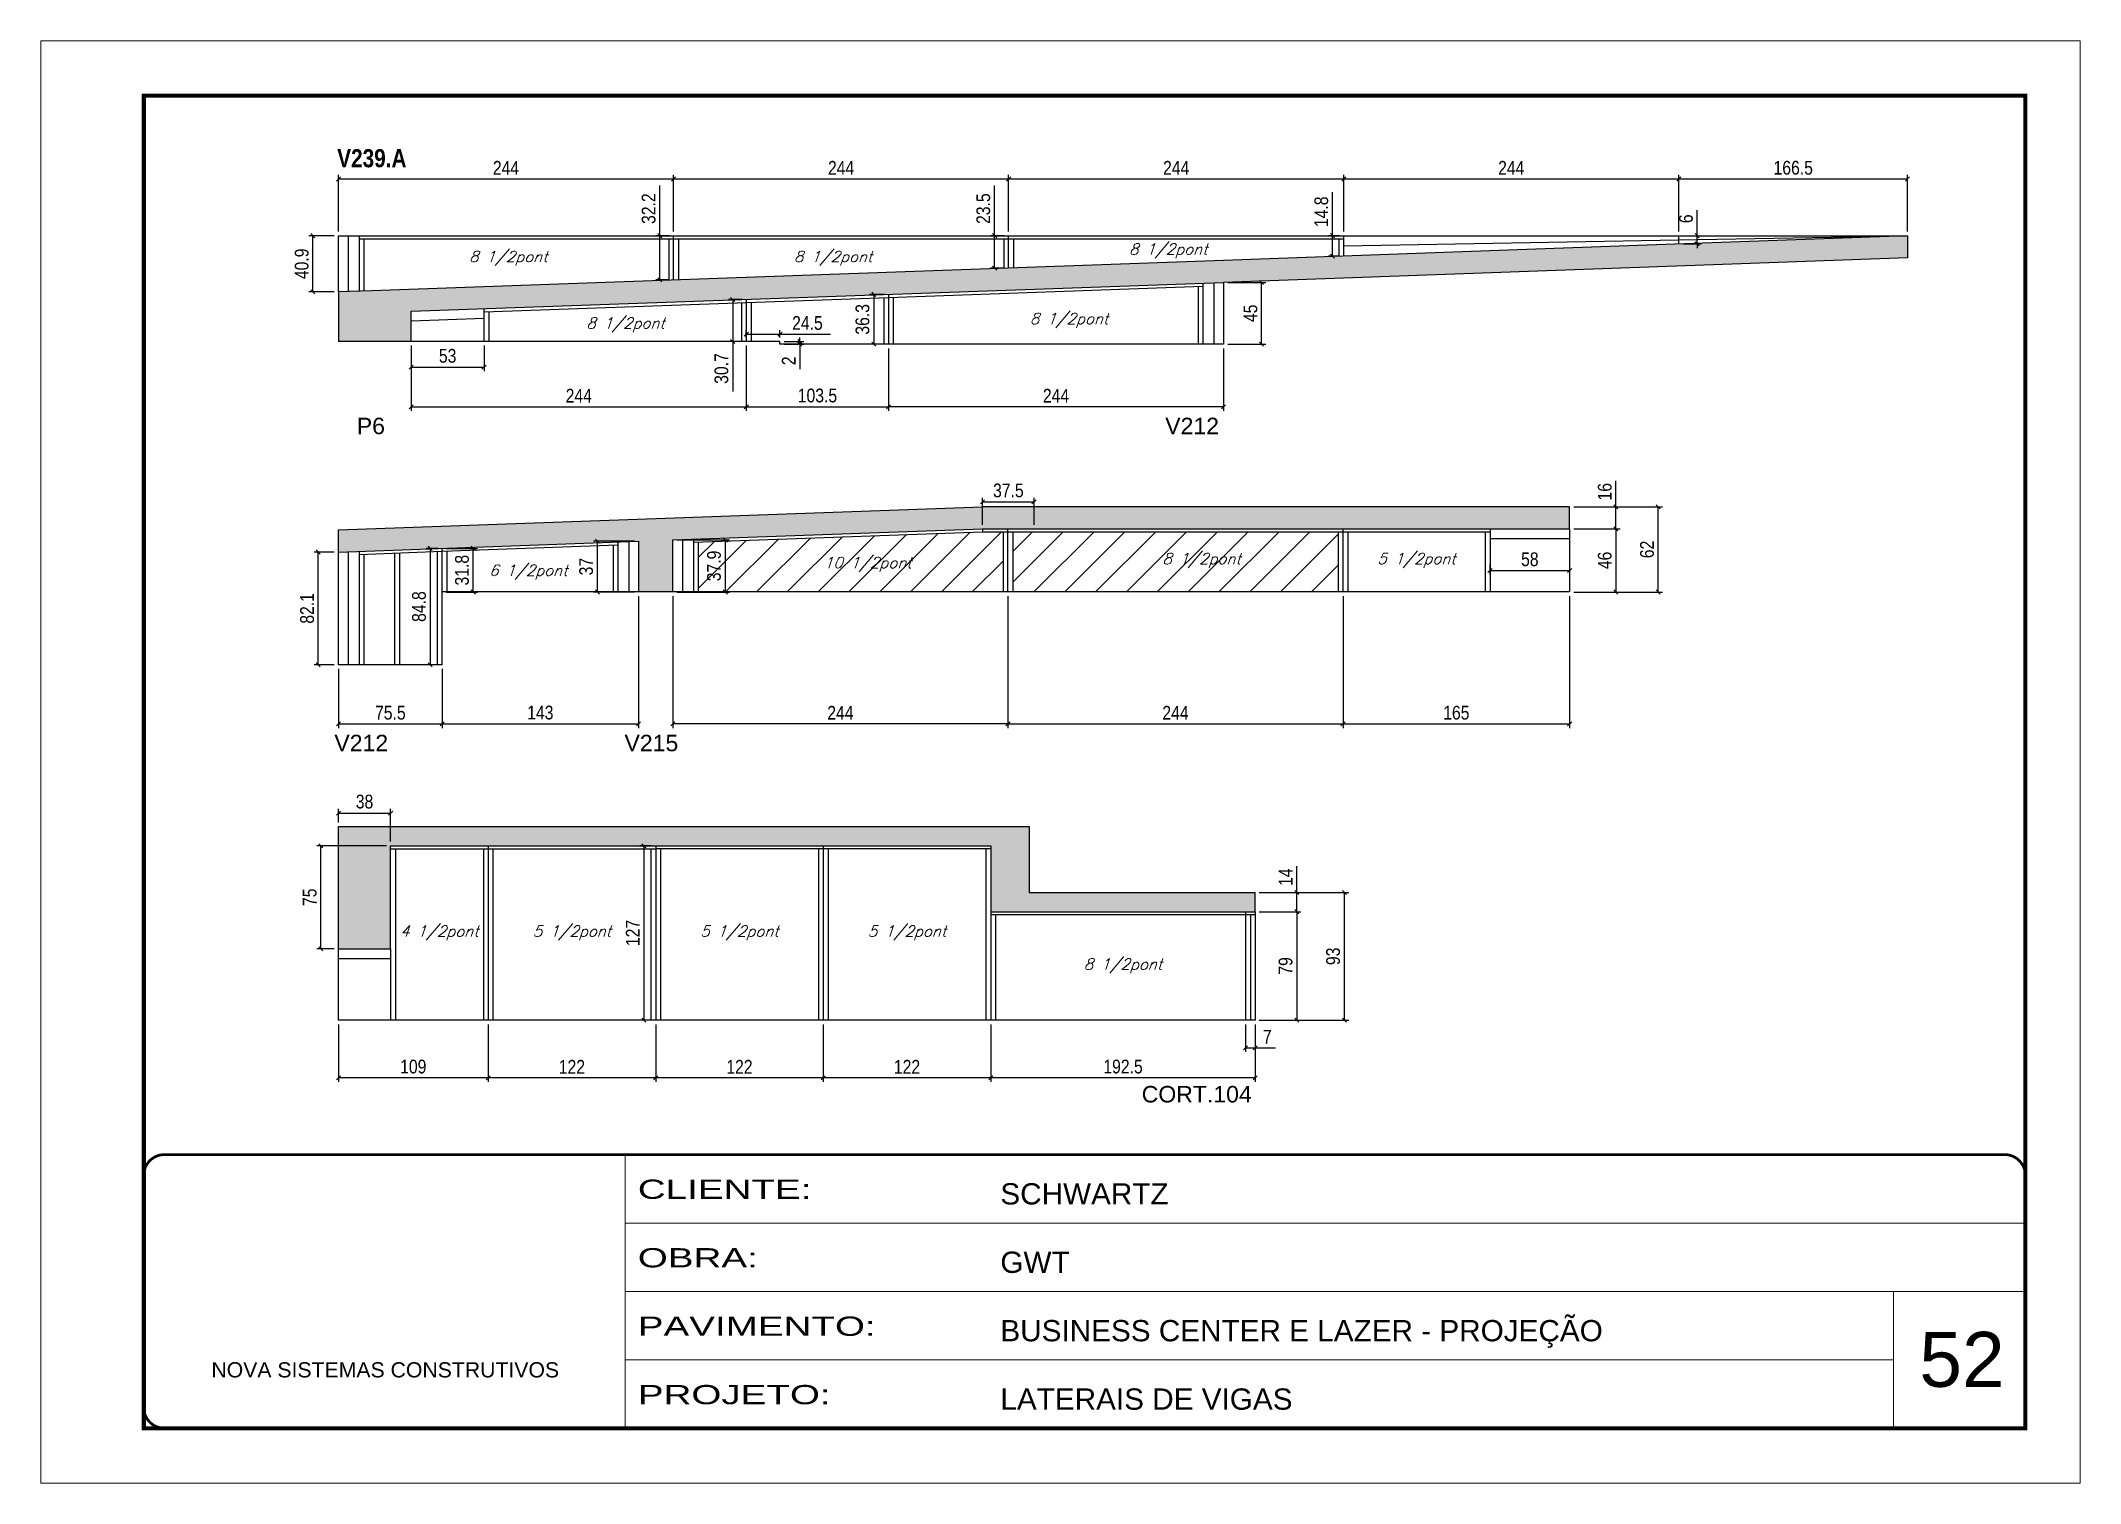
# Model space of a CAD drawing. Extents: x 2603 to 22413, y 1253 to 30260.
# Drawn here: x 7358 to 8843, y 15036 to 16086 of the extents above; entities that cross this region are included whole.
import ezdxf

# ---------------------------------------------------------------- set-up
doc = ezdxf.new("R2010")
doc.units = 0
for name, pattern in [('CONTINUO', [0]), ('DASHED', [0.75, 0.5, -0.25]), ('HIDDEN', [0.375, 0.25, -0.125])]:
    doc.linetypes.add(name, pattern=pattern)
for name, color, linetype in [('5', 5, 'Continuous'), ('COTA', 241, 'Continuous'), ('NOMENCLATURA', 7, 'Continuous'), ('Painéis', 200, 'Continuous'), ('SARR_2.2x15', 61, 'Continuous'), ('SARR_2.2x7', 40, 'Continuous'), ('SARR_3.5x7', 81, 'Continuous'), ('SARR_EDITAR', 141, 'Continuous'), ('texto', 7, 'Continuous')]:
    doc.layers.add(name, color=color, linetype=linetype)
for name, color, linetype, lineweight in [('CARIMBO', 255, 'Continuous', 9), ('Folhas', 255, 'Continuous', 9), ('Hachura', 251, 'Continuous', 9), ('SARRAFO DE PRESSAO', 251, 'DASHED', 9)]:
    doc.layers.add(name, color=color, linetype=linetype, lineweight=lineweight)
doc.styles.add('ARIAL', font='arial.ttf')
doc.styles.add('COTA TECNICA', font='techl___.ttf', dxfattribs={"height": 10})
doc.styles.add('Romans', font='romans.shx')
doc.styles.get("Standard").update_dxf_attribs({"font": 'arial.ttf'})
doc.styles.add('TECNICA', font='techb___.ttf', dxfattribs={"height": 10})
doc.styles.add('Tecnologia', font='')
doc.styles.get('Tecnologia').set_extended_font_data('Forgotten Futurist')
doc.dimstyles.new('PAINEL', dxfattribs={"dimtxt": 10, "dimasz": 3, "dimexe": 3, "dimexo": 3, "dimgap": 3, "dimtad": 1, "dimdec": 1, "dimzin": 12, "dimdsep": 46, "dimtxsty": 'COTA TECNICA', "dimblk1": 'OBLIQUE', "dimblk2": 'OBLIQUE', "dimsah": 1, "dimcen": 0.9, "dimclrd": 4, "dimclre": 4, "dimclrt": 240, "dimadec": 1, "dimazin": 3, "dimtfac": 1, "dimtdec": 1, "dimtmove": 0, "dimatfit": 3, "dimfxl": 1, "dimtolj": 1, "dimtzin": 12, "dimarcsym": 0})
pattern_1 = [(50, (-126418.0314, -5371.0305), (5.46554007, -0.47817257), [0.5715, -6.2865]), (355, (-126418.0314, -5371.0305), (-1.05730264, 5.73170536), [0.4572, -5.02921753]), (100.4514447, (-126417.576, -5371.0704), (4.40823741, 5.25353256), [0.48570026, -5.34270734]), (46.1842, (-126418.0314, -5369.5065), (8.13237123, -1.26126984), [0.85725, -9.42975]), (96.6355576, (-126417.354, -5369.612), (7.122124, 7.42278374), [0.7285507, -8.01406824]), (351.184151, (-126418.031, -5369.5065), (7.122124, 7.42278374), [0.685799, -7.54379196]), (21, (-126417.2694, -5369.8875), (4.54843174, -3.06795595), [0.5715, -6.2865]), (326, (-126417.2694, -5369.8875), (1.85406085, 5.52563898), [0.4572, -5.0292]), (71.451445, (-126416.8904, -5370.143), (6.40249258, 2.45768307), [0.48570026, -5.34269813]), (37.5, (-126418.0314, -5371.0305), (0.092658098, 2.536651166), [0, -4.96824, 0, -5.1054, 0, -5.04825]), (7.5, (-126418.0314, -5371.0305), (2.004589875, 3.005417245), [0, -2.91084, 0, -4.85394, 0, -1.92405]), (327.5, (-126419.7307, -5371.0305), (4.067717855, -0.17186232), [0, -1.905, 0, -5.9436, 0, -7.8867]), (317.5, (-126420.4927, -5371.0305), (4.44387544, 0.76279473), [0, -2.4765, 0, -3.94716, 0, -5.6007])]

msp = doc.modelspace()

# ---------------------------------------------------------------- texts
at = {"layer": '5', "linetype": 'Continuous'}
for s, p in [('P6', (7588.09, 15799.9)), ('V212', (8176.74, 15799.9)), ('V212', (7571.75, 15569.08)), ('V215', (7783.01, 15569.08)), ('CORT.104', (8159.61, 15313.45))]:
    msp.add_text(s, height=12, rotation=0.00004, dxfattribs=at).set_placement(p)
at = {"layer": 'CARIMBO', "style": 'ARIAL'}
msp.add_text('52', height=40, dxfattribs=at).set_placement((8725.83, 15106.42))
at = {"layer": 'NOMENCLATURA', "style": 'TECNICA'}
msp.add_text('V239.A', height=13.2, dxfattribs=at).set_placement((7573.83, 15994.23))
at = {"layer": 'texto', "color": 2, "char_height": 8, "attachment_point": 5, "style": 'Romans'}
for s, insert in [('{\\Q19;\\C256;8 1/2pont}', (7698.44, 15927.92)), ('{\\Q19;\\C256;8 1/2pont}', (7934.94, 15927.92)), ('{\\Q19;\\C256;8 1/2pont}', (8178.94, 15933.34)), ('{\\Q19;\\C256;8 1/2pont}', (8106.75, 15882.76)), ('{\\Q19;\\C256;8 1/2pont}', (7783.77, 15879.46)), ('{\\Q19;\\C256;10 1/2pont}', (7960.09, 15705.12)), ('{\\Q19;\\C256;8 1/2pont}', (8203.21, 15708.03)), ('{\\Q19;\\C256;5 1/2pont}', (8359.71, 15708.03)), ('{\\Q19;\\C256;6 1/2pont}', (7712.98, 15699.5)), ('{\\Q19;\\C256;4 1/2pont}', (7648.21, 15436.81)), ('{\\Q19;\\C256;5 1/2pont}', (7744.71, 15436.81)), ('{\\Q19;\\C256;5 1/2pont}', (7866.71, 15436.81)), ('{\\Q19;\\C256;5 1/2pont}', (7988.71, 15436.81)), ('{\\Q19;\\C256;8 1/2pont}', (8145.96, 15412.81))]:
    msp.add_mtext(s, dxfattribs=dict(at, insert=insert))

# ---------------------------------------------------------------- blocks, each defined once
blk = doc.blocks.new('9999999999')
at = {"color": 30, "linetype": 'CONTINUO'}
for p, q in [((98564.6, 34230.2), (98564.6, 34429.4)), ((98564.6, 34379.6), (99584, 34379.6)), ((98564.6, 34329.8), (99488, 34329.8)), ((99584, 34329.8), (99488, 34329.8)), ((99488, 34329.8), (99488, 34230.2)), ((98564.6, 34280), (99488, 34280))]:
    blk.add_line(p, q, dxfattribs=at)
at = {"color": 30, "linetype": 'CONTINUO', "const_width": 2}
blk.add_lwpolyline([(99584, 34230.2), (99584, 34414.4, 0.414214), (99569, 34429.4), (98229, 34429.4, 0.414214), (98214, 34414.4), (98214, 34245.2, 0.414214), (98229, 34230.2), (99584, 34230.2)], format="xyb", dxfattribs=at)
at = {"layer": 'Folhas'}
blk.add_lwpolyline([(98139, 34190.2), (99624, 34190.2), (99624, 35240.2), (98139, 35240.2)], close=True, dxfattribs=at)
at = {"layer": 'Folhas', "color": 30, "const_width": 3}
blk.add_lwpolyline([(98214, 34230.2), (99584, 34230.2), (99584, 35200.2), (98214, 35200.2)], close=True, dxfattribs=at)
at = {"color": 7, "linetype": 'Continuous', "ltscale": 5, "style": 'ARIAL'}
for s, height, p in [('SCHWARTZ', 15.48, (98837.7, 34393.1)), ('GWT', 15.48, (98837.7, 34343.3)), ('BUSINESS CENTER E LAZER - PROJEÇÃO', 15.483, (98837.7, 34293.5)), ('NOVA SISTEMAS CONSTRUTIVOS', 11.059, (98263.2, 34267.2)), ('LATERAIS DE VIGAS', 15.483, (98837.7, 34243.7))]:
    blk.add_text(s, height=height, dxfattribs=at).set_placement(p)
at = {"layer": 'Folhas', "color": 7, "style": 'Tecnologia', "width": 1.5}
for s, p in [('CLIENTE:', (98573.7, 34397.2)), ('OBRA:', (98573.7, 34347.3)), ('PAVIMENTO:', (98573.7, 34297.5)), ('PROJETO:', (98573.7, 34247.7))]:
    blk.add_text(s, height=14, dxfattribs=at).set_placement(p)
blk = doc.blocks.new('_Oblique')
at = {"color": 0, "linetype": 'ByBlock', "lineweight": -2}
blk.add_line((-0.5, -0.5), (0.5, 0.5), dxfattribs=at)
blk = doc.blocks.new('*D1883')
at = {"layer": 'COTA', "color": 4, "linetype": 'ByBlock', "lineweight": -2, "transparency": 16777216}
for p, q in [((8049.7, 15370.3), (8049.7, 15328.4)), ((8242.2, 15370.3), (8242.2, 15328.4)), ((8242.2, 15331.4), (8049.7, 15331.4))]:
    blk.add_line(p, q, dxfattribs=at)
at = {"layer": 'Defpoints', "color": 0, "linetype": 'ByBlock', "transparency": 16777216}
for p in [(8049.7, 15373.3), (8242.2, 15373.3), (8049.7, 15331.4)]:
    blk.add_point(p, dxfattribs=at)
at = {"layer": 'COTA', "color": 4, "linetype": 'ByBlock', "lineweight": -2, "transparency": 16777216, "xscale": 3, "yscale": 3, "zscale": 3, "rotation": 180}
blk.add_blockref('_Oblique', (8049.7, 15331.4), dxfattribs=at)
at = {"layer": 'COTA', "color": 4, "linetype": 'ByBlock', "lineweight": -2, "transparency": 16777216, "xscale": 3, "yscale": 3, "zscale": 3}
blk.add_blockref('_Oblique', (8242.2, 15331.4), dxfattribs=at)
at = {"layer": 'COTA', "color": 240, "linetype": 'ByBlock', "transparency": 16777216, "insert": (8146, 15339.5), "char_height": 10, "attachment_point": 5, "style": 'COTA TECNICA'}
blk.add_mtext('\\A1;192.5', dxfattribs=at)
blk = doc.blocks.new('*D1884')
at = {"layer": 'COTA', "color": 4, "linetype": 'ByBlock', "lineweight": -2, "transparency": 16777216}
for p, q in [((7927.7, 15370.3), (7927.7, 15328.4)), ((8049.7, 15370.3), (8049.7, 15328.4)), ((8049.7, 15331.4), (7927.7, 15331.4))]:
    blk.add_line(p, q, dxfattribs=at)
at = {"layer": 'Defpoints', "color": 0, "linetype": 'ByBlock', "transparency": 16777216}
for p in [(7927.7, 15373.3), (8049.7, 15373.3), (7927.7, 15331.4)]:
    blk.add_point(p, dxfattribs=at)
at = {"layer": 'COTA', "color": 4, "linetype": 'ByBlock', "lineweight": -2, "transparency": 16777216, "xscale": 3, "yscale": 3, "zscale": 3, "rotation": 180}
blk.add_blockref('_Oblique', (7927.7, 15331.4), dxfattribs=at)
at = {"layer": 'COTA', "color": 4, "linetype": 'ByBlock', "lineweight": -2, "transparency": 16777216, "xscale": 3, "yscale": 3, "zscale": 3}
blk.add_blockref('_Oblique', (8049.7, 15331.4), dxfattribs=at)
at = {"layer": 'COTA', "color": 240, "linetype": 'ByBlock', "transparency": 16777216, "insert": (7988.7, 15339.4), "char_height": 10, "attachment_point": 5, "style": 'COTA TECNICA'}
blk.add_mtext('\\A1;122', dxfattribs=at)
blk = doc.blocks.new('*D1885')
at = {"layer": 'COTA', "color": 4, "linetype": 'ByBlock', "lineweight": -2, "transparency": 16777216}
for p, q in [((7805.7, 15370.3), (7805.7, 15328.4)), ((7927.7, 15370.3), (7927.7, 15328.4)), ((7927.7, 15331.4), (7805.7, 15331.4))]:
    blk.add_line(p, q, dxfattribs=at)
at = {"layer": 'Defpoints', "color": 0, "linetype": 'ByBlock', "transparency": 16777216}
for p in [(7805.7, 15373.3), (7927.7, 15373.3), (7805.7, 15331.4)]:
    blk.add_point(p, dxfattribs=at)
at = {"layer": 'COTA', "color": 4, "linetype": 'ByBlock', "lineweight": -2, "transparency": 16777216, "xscale": 3, "yscale": 3, "zscale": 3, "rotation": 180}
blk.add_blockref('_Oblique', (7805.7, 15331.4), dxfattribs=at)
at = {"layer": 'COTA', "color": 4, "linetype": 'ByBlock', "lineweight": -2, "transparency": 16777216, "xscale": 3, "yscale": 3, "zscale": 3}
blk.add_blockref('_Oblique', (7927.7, 15331.4), dxfattribs=at)
at = {"layer": 'COTA', "color": 240, "linetype": 'ByBlock', "transparency": 16777216, "insert": (7866.7, 15339.4), "char_height": 10, "attachment_point": 5, "style": 'COTA TECNICA'}
blk.add_mtext('\\A1;122', dxfattribs=at)
blk = doc.blocks.new('*D1886')
at = {"layer": 'COTA', "color": 4, "linetype": 'ByBlock', "lineweight": -2, "transparency": 16777216}
for p, q in [((7683.7, 15370.3), (7683.7, 15328.4)), ((7805.7, 15370.3), (7805.7, 15328.4)), ((7805.7, 15331.4), (7683.7, 15331.4))]:
    blk.add_line(p, q, dxfattribs=at)
at = {"layer": 'Defpoints', "color": 0, "linetype": 'ByBlock', "transparency": 16777216}
for p in [(7683.7, 15373.3), (7805.7, 15373.3), (7683.7, 15331.4)]:
    blk.add_point(p, dxfattribs=at)
at = {"layer": 'COTA', "color": 4, "linetype": 'ByBlock', "lineweight": -2, "transparency": 16777216, "xscale": 3, "yscale": 3, "zscale": 3, "rotation": 180}
blk.add_blockref('_Oblique', (7683.7, 15331.4), dxfattribs=at)
at = {"layer": 'COTA', "color": 4, "linetype": 'ByBlock', "lineweight": -2, "transparency": 16777216, "xscale": 3, "yscale": 3, "zscale": 3}
blk.add_blockref('_Oblique', (7805.7, 15331.4), dxfattribs=at)
at = {"layer": 'COTA', "color": 240, "linetype": 'ByBlock', "transparency": 16777216, "insert": (7744.7, 15339.4), "char_height": 10, "attachment_point": 5, "style": 'COTA TECNICA'}
blk.add_mtext('\\A1;122', dxfattribs=at)
blk = doc.blocks.new('*D1887')
at = {"layer": 'COTA', "color": 4, "linetype": 'ByBlock', "lineweight": -2, "transparency": 16777216}
for p, q in [((7574.7, 15370.3), (7574.7, 15328.4)), ((7683.7, 15370.3), (7683.7, 15328.4)), ((7683.7, 15331.4), (7574.7, 15331.4))]:
    blk.add_line(p, q, dxfattribs=at)
at = {"layer": 'Defpoints', "color": 0, "linetype": 'ByBlock', "transparency": 16777216}
for p in [(7574.7, 15373.3), (7683.7, 15373.3), (7574.7, 15331.4)]:
    blk.add_point(p, dxfattribs=at)
at = {"layer": 'COTA', "color": 4, "linetype": 'ByBlock', "lineweight": -2, "transparency": 16777216, "xscale": 3, "yscale": 3, "zscale": 3, "rotation": 180}
blk.add_blockref('_Oblique', (7574.7, 15331.4), dxfattribs=at)
at = {"layer": 'COTA', "color": 4, "linetype": 'ByBlock', "lineweight": -2, "transparency": 16777216, "xscale": 3, "yscale": 3, "zscale": 3}
blk.add_blockref('_Oblique', (7683.7, 15331.4), dxfattribs=at)
at = {"layer": 'COTA', "color": 240, "linetype": 'ByBlock', "transparency": 16777216, "insert": (7629.2, 15339.5), "char_height": 10, "attachment_point": 5, "style": 'COTA TECNICA'}
blk.add_mtext('\\A1;109', dxfattribs=at)
blk = doc.blocks.new('*D1888')
at = {"layer": 'COTA', "color": 4, "linetype": 'ByBlock', "lineweight": -2, "transparency": 16777216}
for p, q in [((7574.7, 15517.3), (7574.7, 15527.1)), ((7574.7, 15524.1), (7612.7, 15524.1)), ((7612.7, 15503.3), (7612.7, 15527.1))]:
    blk.add_line(p, q, dxfattribs=at)
at = {"layer": 'Defpoints', "color": 0, "linetype": 'ByBlock', "transparency": 16777216}
for p in [(7612.7, 15524.1), (7574.7, 15514.3), (7612.7, 15500.3)]:
    blk.add_point(p, dxfattribs=at)
at = {"layer": 'COTA', "color": 4, "linetype": 'ByBlock', "lineweight": -2, "transparency": 16777216, "xscale": 3, "yscale": 3, "zscale": 3, "rotation": 180}
blk.add_blockref('_Oblique', (7574.7, 15524.1), dxfattribs=at)
at = {"layer": 'COTA', "color": 4, "linetype": 'ByBlock', "lineweight": -2, "transparency": 16777216, "xscale": 3, "yscale": 3, "zscale": 3}
blk.add_blockref('_Oblique', (7612.7, 15524.1), dxfattribs=at)
at = {"layer": 'COTA', "color": 240, "linetype": 'ByBlock', "transparency": 16777216, "insert": (7593.7, 15532.4), "char_height": 10, "attachment_point": 5, "style": 'COTA TECNICA'}
blk.add_mtext('\\A1;38', dxfattribs=at)
blk = doc.blocks.new('*D1889')
at = {"layer": 'COTA', "color": 4, "linetype": 'ByBlock', "lineweight": -2, "transparency": 16777216}
for p, q in [((7802.7, 15500.3), (7794.1, 15500.3)), ((7797.1, 15500.3), (7797.1, 15373.3)), ((7802.7, 15373.3), (7794.1, 15373.3))]:
    blk.add_line(p, q, dxfattribs=at)
at = {"layer": 'Defpoints', "color": 0, "linetype": 'ByBlock', "transparency": 16777216}
for p in [(7805.7, 15500.3), (7797.1, 15373.3), (7805.7, 15373.3)]:
    blk.add_point(p, dxfattribs=at)
at = {"layer": 'COTA', "color": 4, "linetype": 'ByBlock', "lineweight": -2, "transparency": 16777216, "xscale": 3, "yscale": 3, "zscale": 3}
for p, rotation in [((7797.1, 15500.3), 90), ((7797.1, 15373.3), 270)]:
    blk.add_blockref('_Oblique', p, dxfattribs=dict(at, rotation=rotation))
at = {"layer": 'COTA', "color": 240, "linetype": 'ByBlock', "transparency": 16777216, "insert": (7789, 15436.8), "char_height": 10, "attachment_point": 5, "rotation": 90, "style": 'COTA TECNICA'}
blk.add_mtext('\\A1;127', dxfattribs=at)
blk = doc.blocks.new('*D1890')
at = {"layer": 'COTA', "color": 4, "linetype": 'ByBlock', "lineweight": -2, "transparency": 16777216}
for p, q in [((8245.2, 15452.3), (8275.5, 15452.3)), ((8272.5, 15452.3), (8272.5, 15373.3)), ((8245.2, 15373.3), (8275.5, 15373.3))]:
    blk.add_line(p, q, dxfattribs=at)
at = {"layer": 'Defpoints', "color": 0, "linetype": 'ByBlock', "transparency": 16777216}
for p in [(8242.2, 15452.3), (8242.2, 15373.3), (8272.5, 15373.3)]:
    blk.add_point(p, dxfattribs=at)
at = {"layer": 'COTA', "color": 4, "linetype": 'ByBlock', "lineweight": -2, "transparency": 16777216, "xscale": 3, "yscale": 3, "zscale": 3}
for p, rotation in [((8272.5, 15452.3), 90), ((8272.5, 15373.3), 270)]:
    blk.add_blockref('_Oblique', p, dxfattribs=dict(at, rotation=rotation))
at = {"layer": 'COTA', "color": 240, "linetype": 'ByBlock', "transparency": 16777216, "insert": (8264.4, 15412.8), "char_height": 10, "attachment_point": 5, "rotation": 90, "style": 'COTA TECNICA'}
blk.add_mtext('\\A1;79', dxfattribs=at)
blk = doc.blocks.new('*D1891')
at = {"layer": 'COTA', "color": 4, "linetype": 'ByBlock', "lineweight": -2, "transparency": 16777216}
for p, q in [((8272.5, 15466.3), (8272.5, 15485.4)), ((8245.2, 15466.3), (8275.5, 15466.3)), ((8272.5, 15452.3), (8272.5, 15466.3)), ((8245.2, 15452.3), (8275.5, 15452.3))]:
    blk.add_line(p, q, dxfattribs=at)
at = {"layer": 'Defpoints', "color": 0, "linetype": 'ByBlock', "transparency": 16777216}
for p in [(8242.2, 15466.3), (8272.5, 15466.3), (8242.2, 15452.3)]:
    blk.add_point(p, dxfattribs=at)
at = {"layer": 'COTA', "color": 4, "linetype": 'ByBlock', "lineweight": -2, "transparency": 16777216, "xscale": 3, "yscale": 3, "zscale": 3}
for p, rotation in [((8272.5, 15466.3), 90), ((8272.5, 15452.3), 270)]:
    blk.add_blockref('_Oblique', p, dxfattribs=dict(at, rotation=rotation))
at = {"layer": 'COTA', "color": 240, "linetype": 'ByBlock', "transparency": 16777216, "insert": (8264.4, 15477.4), "char_height": 10, "attachment_point": 5, "rotation": 90, "style": 'COTA TECNICA'}
blk.add_mtext('\\A1;14', dxfattribs=at)
blk = doc.blocks.new('*D1892')
at = {"layer": 'COTA', "color": 4, "linetype": 'ByBlock', "lineweight": -2, "transparency": 16777216}
for p, q in [((8235.2, 15370.3), (8235.2, 15350.2)), ((8242.2, 15370.3), (8242.2, 15350.2)), ((8235.2, 15353.2), (8242.2, 15353.2)), ((8242.2, 15353.2), (8256.9, 15353.2))]:
    blk.add_line(p, q, dxfattribs=at)
at = {"layer": 'Defpoints', "color": 0, "linetype": 'ByBlock', "transparency": 16777216}
for p in [(8235.2, 15373.3), (8242.2, 15373.3), (8242.2, 15353.2)]:
    blk.add_point(p, dxfattribs=at)
at = {"layer": 'COTA', "color": 4, "linetype": 'ByBlock', "lineweight": -2, "transparency": 16777216, "xscale": 3, "yscale": 3, "zscale": 3, "rotation": 180}
blk.add_blockref('_Oblique', (8235.2, 15353.2), dxfattribs=at)
at = {"layer": 'COTA', "color": 4, "linetype": 'ByBlock', "lineweight": -2, "transparency": 16777216, "xscale": 3, "yscale": 3, "zscale": 3}
blk.add_blockref('_Oblique', (8242.2, 15353.2), dxfattribs=at)
at = {"layer": 'COTA', "color": 240, "linetype": 'ByBlock', "transparency": 16777216, "insert": (8251.1, 15361.3), "char_height": 10, "attachment_point": 5, "style": 'COTA TECNICA'}
blk.add_mtext('\\A1;7', dxfattribs=at)
blk = doc.blocks.new('*D1893')
at = {"layer": 'COTA', "color": 4, "linetype": 'ByBlock', "lineweight": -2, "transparency": 16777216}
for p, q in [((7818.2, 15682), (7818.2, 15586)), ((8062.2, 15682), (8062.2, 15586)), ((8062.2, 15589), (7818.2, 15589))]:
    blk.add_line(p, q, dxfattribs=at)
at = {"layer": 'Defpoints', "color": 0, "linetype": 'ByBlock', "transparency": 16777216}
for p in [(7818.2, 15685), (8062.2, 15685), (7818.2, 15589)]:
    blk.add_point(p, dxfattribs=at)
at = {"layer": 'COTA', "color": 4, "linetype": 'ByBlock', "lineweight": -2, "transparency": 16777216, "xscale": 3, "yscale": 3, "zscale": 3, "rotation": 180}
blk.add_blockref('_Oblique', (7818.2, 15589), dxfattribs=at)
at = {"layer": 'COTA', "color": 4, "linetype": 'ByBlock', "lineweight": -2, "transparency": 16777216, "xscale": 3, "yscale": 3, "zscale": 3}
blk.add_blockref('_Oblique', (8062.2, 15589), dxfattribs=at)
at = {"layer": 'COTA', "color": 240, "linetype": 'ByBlock', "transparency": 16777216, "insert": (7940.2, 15597.1), "char_height": 10, "attachment_point": 5, "style": 'COTA TECNICA'}
blk.add_mtext('\\A1;244', dxfattribs=at)
blk = doc.blocks.new('*D1894')
at = {"layer": 'COTA', "color": 4, "linetype": 'ByBlock', "lineweight": -2, "transparency": 16777216}
for p, q in [((8245.2, 15466.3), (8310.3, 15466.3)), ((8307.3, 15373.3), (8307.3, 15466.3)), ((8245.2, 15373.3), (8310.3, 15373.3))]:
    blk.add_line(p, q, dxfattribs=at)
at = {"layer": 'Defpoints', "color": 0, "linetype": 'ByBlock', "transparency": 16777216}
for p in [(8242.2, 15466.3), (8307.3, 15466.3), (8242.2, 15373.3)]:
    blk.add_point(p, dxfattribs=at)
at = {"layer": 'COTA', "color": 4, "linetype": 'ByBlock', "lineweight": -2, "transparency": 16777216, "xscale": 3, "yscale": 3, "zscale": 3}
for p, rotation in [((8307.3, 15466.3), 90), ((8307.3, 15373.3), 270)]:
    blk.add_blockref('_Oblique', p, dxfattribs=dict(at, rotation=rotation))
at = {"layer": 'COTA', "color": 240, "linetype": 'ByBlock', "transparency": 16777216, "insert": (8299, 15419.8), "char_height": 10, "attachment_point": 5, "rotation": 90, "style": 'COTA TECNICA'}
blk.add_mtext('\\A1;93', dxfattribs=at)
blk = doc.blocks.new('*D1753')
at = {"layer": 'COTA', "color": 4, "linetype": 'ByBlock', "lineweight": -2, "transparency": 16777216}
for p, q in [((7790.2, 15722), (7760.4, 15722)), ((7763.4, 15685), (7763.4, 15722)), ((7790.2, 15685), (7760.4, 15685))]:
    blk.add_line(p, q, dxfattribs=at)
at = {"layer": 'Defpoints', "color": 0, "linetype": 'ByBlock', "transparency": 16777216}
for p in [(7763.4, 15722), (7793.2, 15722), (7793.2, 15685)]:
    blk.add_point(p, dxfattribs=at)
at = {"layer": 'COTA', "color": 4, "linetype": 'ByBlock', "lineweight": -2, "transparency": 16777216, "xscale": 3, "yscale": 3, "zscale": 3}
for p, rotation in [((7763.4, 15722), 90), ((7763.4, 15685), 270)]:
    blk.add_blockref('_Oblique', p, dxfattribs=dict(at, rotation=rotation))
at = {"layer": 'COTA', "color": 240, "linetype": 'ByBlock', "transparency": 16777216, "insert": (7755.1, 15703.5), "char_height": 10, "attachment_point": 5, "rotation": 90, "style": 'COTA TECNICA'}
blk.add_mtext('\\A1;37', dxfattribs=at)
blk = doc.blocks.new('*D1754')
at = {"layer": 'COTA', "color": 4, "linetype": 'ByBlock', "lineweight": -2, "transparency": 16777216}
for p, q in [((7821.2, 15722.9), (7859.4, 15722.9)), ((7856.4, 15722.9), (7856.4, 15685)), ((7821.2, 15685), (7859.4, 15685))]:
    blk.add_line(p, q, dxfattribs=at)
at = {"layer": 'Defpoints', "color": 0, "linetype": 'ByBlock', "transparency": 16777216}
for p in [(7818.2, 15722.9), (7818.2, 15685), (7856.4, 15685)]:
    blk.add_point(p, dxfattribs=at)
at = {"layer": 'COTA', "color": 4, "linetype": 'ByBlock', "lineweight": -2, "transparency": 16777216, "xscale": 3, "yscale": 3, "zscale": 3}
for p, rotation in [((7856.4, 15722.9), 90), ((7856.4, 15685), 270)]:
    blk.add_blockref('_Oblique', p, dxfattribs=dict(at, rotation=rotation))
at = {"layer": 'COTA', "color": 240, "linetype": 'ByBlock', "transparency": 16777216, "insert": (7848.2, 15704), "char_height": 10, "attachment_point": 5, "rotation": 90, "style": 'COTA TECNICA'}
blk.add_mtext('\\A1;37.9', dxfattribs=at)
blk = doc.blocks.new('*D1755')
at = {"layer": 'COTA', "color": 4, "linetype": 'ByBlock', "lineweight": -2, "transparency": 16777216}
for p, q in [((8474.2, 15731), (8507.9, 15731)), ((8504.9, 15731), (8504.9, 15685)), ((8474.2, 15685), (8507.9, 15685))]:
    blk.add_line(p, q, dxfattribs=at)
at = {"layer": 'Defpoints', "color": 0, "linetype": 'ByBlock', "transparency": 16777216}
for p in [(8471.2, 15731), (8471.2, 15685), (8504.9, 15685)]:
    blk.add_point(p, dxfattribs=at)
at = {"layer": 'COTA', "color": 4, "linetype": 'ByBlock', "lineweight": -2, "transparency": 16777216, "xscale": 3, "yscale": 3, "zscale": 3}
for p, rotation in [((8504.9, 15731), 90), ((8504.9, 15685), 270)]:
    blk.add_blockref('_Oblique', p, dxfattribs=dict(at, rotation=rotation))
at = {"layer": 'COTA', "color": 240, "linetype": 'ByBlock', "transparency": 16777216, "insert": (8496.8, 15708), "char_height": 10, "attachment_point": 5, "rotation": 90, "style": 'COTA TECNICA'}
blk.add_mtext('\\A1;46', dxfattribs=at)
blk = doc.blocks.new('*D1756')
at = {"layer": 'COTA', "color": 4, "linetype": 'ByBlock', "lineweight": -2, "transparency": 16777216}
for p, q in [((8504.9, 15747), (8504.9, 15766)), ((8474.2, 15747), (8507.9, 15747)), ((8504.9, 15731), (8504.9, 15747)), ((8474.2, 15731), (8507.9, 15731))]:
    blk.add_line(p, q, dxfattribs=at)
at = {"layer": 'Defpoints', "color": 0, "linetype": 'ByBlock', "transparency": 16777216}
for p in [(8471.2, 15747), (8504.9, 15747), (8471.2, 15731)]:
    blk.add_point(p, dxfattribs=at)
at = {"layer": 'COTA', "color": 4, "linetype": 'ByBlock', "lineweight": -2, "transparency": 16777216, "xscale": 3, "yscale": 3, "zscale": 3}
for p, rotation in [((8504.9, 15747), 90), ((8504.9, 15731), 270)]:
    blk.add_blockref('_Oblique', p, dxfattribs=dict(at, rotation=rotation))
at = {"layer": 'COTA', "color": 240, "linetype": 'ByBlock', "transparency": 16777216, "insert": (8496.8, 15758), "char_height": 10, "attachment_point": 5, "rotation": 90, "style": 'COTA TECNICA'}
blk.add_mtext('\\A1;16', dxfattribs=at)
blk = doc.blocks.new('*D1757')
at = {"layer": 'COTA', "color": 4, "linetype": 'ByBlock', "lineweight": -2, "transparency": 16777216}
for p, q in [((8474.2, 15747), (8538.7, 15747)), ((8535.7, 15685), (8535.7, 15747)), ((8474.2, 15685), (8538.7, 15685))]:
    blk.add_line(p, q, dxfattribs=at)
at = {"layer": 'Defpoints', "color": 0, "linetype": 'ByBlock', "transparency": 16777216}
for p in [(8471.2, 15747), (8535.7, 15747), (8471.2, 15685)]:
    blk.add_point(p, dxfattribs=at)
at = {"layer": 'COTA', "color": 4, "linetype": 'ByBlock', "lineweight": -2, "transparency": 16777216, "xscale": 3, "yscale": 3, "zscale": 3}
for p, rotation in [((8535.7, 15747), 90), ((8535.7, 15685), 270)]:
    blk.add_blockref('_Oblique', p, dxfattribs=dict(at, rotation=rotation))
at = {"layer": 'COTA', "color": 240, "linetype": 'ByBlock', "transparency": 16777216, "insert": (8527.6, 15716), "char_height": 10, "attachment_point": 5, "rotation": 90, "style": 'COTA TECNICA'}
blk.add_mtext('\\A1;62', dxfattribs=at)
blk = doc.blocks.new('*D1758')
at = {"layer": 'COTA', "color": 4, "linetype": 'ByBlock', "lineweight": -2, "transparency": 16777216}
for p, q in [((7574.7, 15629), (7574.7, 15586)), ((7650.2, 15629), (7650.2, 15586)), ((7574.7, 15589), (7650.2, 15589))]:
    blk.add_line(p, q, dxfattribs=at)
at = {"layer": 'Defpoints', "color": 0, "linetype": 'ByBlock', "transparency": 16777216}
for p in [(7574.7, 15632), (7650.2, 15632), (7650.2, 15589)]:
    blk.add_point(p, dxfattribs=at)
at = {"layer": 'COTA', "color": 4, "linetype": 'ByBlock', "lineweight": -2, "transparency": 16777216, "xscale": 3, "yscale": 3, "zscale": 3, "rotation": 180}
blk.add_blockref('_Oblique', (7574.7, 15589), dxfattribs=at)
at = {"layer": 'COTA', "color": 4, "linetype": 'ByBlock', "lineweight": -2, "transparency": 16777216, "xscale": 3, "yscale": 3, "zscale": 3}
blk.add_blockref('_Oblique', (7650.2, 15589), dxfattribs=at)
at = {"layer": 'COTA', "color": 240, "linetype": 'ByBlock', "transparency": 16777216, "insert": (7612.5, 15597.1), "char_height": 10, "attachment_point": 5, "style": 'COTA TECNICA'}
blk.add_mtext('\\A1;75.5', dxfattribs=at)
blk = doc.blocks.new('*D1759')
at = {"layer": 'COTA', "color": 4, "linetype": 'ByBlock', "lineweight": -2, "transparency": 16777216}
for p, q in [((7793.2, 15682), (7793.2, 15586)), ((7650.2, 15629), (7650.2, 15586)), ((7650.2, 15589), (7793.2, 15589))]:
    blk.add_line(p, q, dxfattribs=at)
at = {"layer": 'Defpoints', "color": 0, "linetype": 'ByBlock', "transparency": 16777216}
for p in [(7793.2, 15685), (7650.2, 15632), (7793.2, 15589)]:
    blk.add_point(p, dxfattribs=at)
at = {"layer": 'COTA', "color": 4, "linetype": 'ByBlock', "lineweight": -2, "transparency": 16777216, "xscale": 3, "yscale": 3, "zscale": 3, "rotation": 180}
blk.add_blockref('_Oblique', (7650.2, 15589), dxfattribs=at)
at = {"layer": 'COTA', "color": 4, "linetype": 'ByBlock', "lineweight": -2, "transparency": 16777216, "xscale": 3, "yscale": 3, "zscale": 3}
blk.add_blockref('_Oblique', (7793.2, 15589), dxfattribs=at)
at = {"layer": 'COTA', "color": 240, "linetype": 'ByBlock', "transparency": 16777216, "insert": (7721.7, 15597.2), "char_height": 10, "attachment_point": 5, "style": 'COTA TECNICA'}
blk.add_mtext('\\A1;143', dxfattribs=at)
blk = doc.blocks.new('*D1760')
at = {"layer": 'COTA', "color": 4, "linetype": 'ByBlock', "lineweight": -2, "transparency": 16777216}
for p, q in [((7647.2, 15716.8), (7638.5, 15716.8)), ((7641.5, 15716.8), (7641.5, 15632)), ((7647.2, 15632), (7638.5, 15632))]:
    blk.add_line(p, q, dxfattribs=at)
at = {"layer": 'Defpoints', "color": 0, "linetype": 'ByBlock', "transparency": 16777216}
for p in [(7650.2, 15716.8), (7641.5, 15632), (7650.2, 15632)]:
    blk.add_point(p, dxfattribs=at)
at = {"layer": 'COTA', "color": 4, "linetype": 'ByBlock', "lineweight": -2, "transparency": 16777216, "xscale": 3, "yscale": 3, "zscale": 3}
for p, rotation in [((7641.5, 15716.8), 90), ((7641.5, 15632), 270)]:
    blk.add_blockref('_Oblique', p, dxfattribs=dict(at, rotation=rotation))
at = {"layer": 'COTA', "color": 240, "linetype": 'ByBlock', "transparency": 16777216, "insert": (7633.4, 15674.4), "char_height": 10, "attachment_point": 5, "rotation": 90, "style": 'COTA TECNICA'}
blk.add_mtext('\\A1;84.8', dxfattribs=at)
blk = doc.blocks.new('*D1761')
at = {"layer": 'COTA', "color": 4, "linetype": 'ByBlock', "lineweight": -2, "transparency": 16777216}
for p, q in [((7653.2, 15716.8), (7675.9, 15716.8)), ((7672.9, 15685), (7672.9, 15716.8)), ((7653.2, 15685), (7675.9, 15685))]:
    blk.add_line(p, q, dxfattribs=at)
at = {"layer": 'Defpoints', "color": 0, "linetype": 'ByBlock', "transparency": 16777216}
for p in [(7650.2, 15716.8), (7672.9, 15716.8), (7650.2, 15685)]:
    blk.add_point(p, dxfattribs=at)
at = {"layer": 'COTA', "color": 4, "linetype": 'ByBlock', "lineweight": -2, "transparency": 16777216, "xscale": 3, "yscale": 3, "zscale": 3}
for p, rotation in [((7672.9, 15716.8), 90), ((7672.9, 15685), 270)]:
    blk.add_blockref('_Oblique', p, dxfattribs=dict(at, rotation=rotation))
at = {"layer": 'COTA', "color": 240, "linetype": 'ByBlock', "transparency": 16777216, "insert": (7664.7, 15700.9), "char_height": 10, "attachment_point": 5, "rotation": 90, "style": 'COTA TECNICA'}
blk.add_mtext('\\A1;31.8', dxfattribs=at)
blk = doc.blocks.new('*D1762')
at = {"layer": 'COTA', "color": 4, "linetype": 'ByBlock', "lineweight": -2, "transparency": 16777216}
for p, q in [((7571.7, 15714.1), (7557, 15714.1)), ((7560, 15632), (7560, 15714.1)), ((7571.7, 15632), (7557, 15632))]:
    blk.add_line(p, q, dxfattribs=at)
at = {"layer": 'Defpoints', "color": 0, "linetype": 'ByBlock', "transparency": 16777216}
for p in [(7560, 15714.1), (7574.7, 15714.1), (7574.7, 15632)]:
    blk.add_point(p, dxfattribs=at)
at = {"layer": 'COTA', "color": 4, "linetype": 'ByBlock', "lineweight": -2, "transparency": 16777216, "xscale": 3, "yscale": 3, "zscale": 3}
for p, rotation in [((7560, 15714.1), 90), ((7560, 15632), 270)]:
    blk.add_blockref('_Oblique', p, dxfattribs=dict(at, rotation=rotation))
at = {"layer": 'COTA', "color": 240, "linetype": 'ByBlock', "transparency": 16777216, "insert": (7551.9, 15673.1), "char_height": 10, "attachment_point": 5, "rotation": 90, "style": 'COTA TECNICA'}
blk.add_mtext('\\A1;82.1', dxfattribs=at)
blk = doc.blocks.new('*D1852')
at = {"layer": 'COTA', "color": 4, "linetype": 'ByBlock', "lineweight": -2, "transparency": 16777216}
for p, q in [((8043.7, 15734), (8043.7, 15753.6)), ((8043.7, 15750.6), (8081.2, 15750.6)), ((8081.2, 15734), (8081.2, 15753.6))]:
    blk.add_line(p, q, dxfattribs=at)
at = {"layer": 'Defpoints', "color": 0, "linetype": 'ByBlock', "transparency": 16777216}
for p in [(8081.2, 15750.6), (8043.7, 15731), (8081.2, 15731)]:
    blk.add_point(p, dxfattribs=at)
at = {"layer": 'COTA', "color": 4, "linetype": 'ByBlock', "lineweight": -2, "transparency": 16777216, "xscale": 3, "yscale": 3, "zscale": 3, "rotation": 180}
blk.add_blockref('_Oblique', (8043.7, 15750.6), dxfattribs=at)
at = {"layer": 'COTA', "color": 4, "linetype": 'ByBlock', "lineweight": -2, "transparency": 16777216, "xscale": 3, "yscale": 3, "zscale": 3}
blk.add_blockref('_Oblique', (8081.2, 15750.6), dxfattribs=at)
at = {"layer": 'COTA', "color": 240, "linetype": 'ByBlock', "transparency": 16777216, "insert": (8062.5, 15758.9), "char_height": 10, "attachment_point": 5, "style": 'COTA TECNICA'}
blk.add_mtext('\\A1;37.5', dxfattribs=at)
blk = doc.blocks.new('*D1879')
at = {"layer": 'COTA', "color": 4, "linetype": 'ByBlock', "lineweight": -2, "transparency": 16777216}
for p, q in [((8062.2, 15682), (8062.2, 15586)), ((8306.2, 15682), (8306.2, 15586)), ((8062.2, 15589), (8306.2, 15589))]:
    blk.add_line(p, q, dxfattribs=at)
at = {"layer": 'Defpoints', "color": 0, "linetype": 'ByBlock', "transparency": 16777216}
for p in [(8062.2, 15685), (8306.2, 15685), (8306.2, 15589)]:
    blk.add_point(p, dxfattribs=at)
at = {"layer": 'COTA', "color": 4, "linetype": 'ByBlock', "lineweight": -2, "transparency": 16777216, "xscale": 3, "yscale": 3, "zscale": 3, "rotation": 180}
blk.add_blockref('_Oblique', (8062.2, 15589), dxfattribs=at)
at = {"layer": 'COTA', "color": 4, "linetype": 'ByBlock', "lineweight": -2, "transparency": 16777216, "xscale": 3, "yscale": 3, "zscale": 3}
blk.add_blockref('_Oblique', (8306.2, 15589), dxfattribs=at)
at = {"layer": 'COTA', "color": 240, "linetype": 'ByBlock', "transparency": 16777216, "insert": (8184.2, 15597.1), "char_height": 10, "attachment_point": 5, "style": 'COTA TECNICA'}
blk.add_mtext('\\A1;244', dxfattribs=at)
blk = doc.blocks.new('*D1880')
at = {"layer": 'COTA', "color": 4, "linetype": 'ByBlock', "lineweight": -2, "transparency": 16777216}
for p, q in [((8306.2, 15682), (8306.2, 15586)), ((8471.2, 15682), (8471.2, 15586)), ((8306.2, 15589), (8471.2, 15589))]:
    blk.add_line(p, q, dxfattribs=at)
at = {"layer": 'Defpoints', "color": 0, "linetype": 'ByBlock', "transparency": 16777216}
for p in [(8306.2, 15685), (8471.2, 15685), (8471.2, 15589)]:
    blk.add_point(p, dxfattribs=at)
at = {"layer": 'COTA', "color": 4, "linetype": 'ByBlock', "lineweight": -2, "transparency": 16777216, "xscale": 3, "yscale": 3, "zscale": 3, "rotation": 180}
blk.add_blockref('_Oblique', (8306.2, 15589), dxfattribs=at)
at = {"layer": 'COTA', "color": 4, "linetype": 'ByBlock', "lineweight": -2, "transparency": 16777216, "xscale": 3, "yscale": 3, "zscale": 3}
blk.add_blockref('_Oblique', (8471.2, 15589), dxfattribs=at)
at = {"layer": 'COTA', "color": 240, "linetype": 'ByBlock', "transparency": 16777216, "insert": (8388.7, 15597.1), "char_height": 10, "attachment_point": 5, "style": 'COTA TECNICA'}
blk.add_mtext('\\A1;165', dxfattribs=at)
blk = doc.blocks.new('*D1881')
at = {"layer": 'COTA', "color": 4, "linetype": 'ByBlock', "lineweight": -2, "transparency": 16777216}
for p, q in [((8413.2, 15705), (8413.2, 15697.7)), ((8413.2, 15700.7), (8471.2, 15700.7)), ((8471.2, 15705), (8471.2, 15697.7))]:
    blk.add_line(p, q, dxfattribs=at)
at = {"layer": 'Defpoints', "color": 0, "linetype": 'ByBlock', "transparency": 16777216}
for p in [(8413.2, 15708), (8471.2, 15708), (8471.2, 15700.7)]:
    blk.add_point(p, dxfattribs=at)
at = {"layer": 'COTA', "color": 4, "linetype": 'ByBlock', "lineweight": -2, "transparency": 16777216, "xscale": 3, "yscale": 3, "zscale": 3, "rotation": 180}
blk.add_blockref('_Oblique', (8413.2, 15700.7), dxfattribs=at)
at = {"layer": 'COTA', "color": 4, "linetype": 'ByBlock', "lineweight": -2, "transparency": 16777216, "xscale": 3, "yscale": 3, "zscale": 3}
blk.add_blockref('_Oblique', (8471.2, 15700.7), dxfattribs=at)
at = {"layer": 'COTA', "color": 240, "linetype": 'ByBlock', "transparency": 16777216, "insert": (8442.2, 15708.8), "char_height": 10, "attachment_point": 5, "style": 'COTA TECNICA'}
blk.add_mtext('\\A1;58', dxfattribs=at)
blk = doc.blocks.new('*D1882')
at = {"layer": 'COTA', "color": 4, "linetype": 'ByBlock', "lineweight": -2, "transparency": 16777216}
for p, q in [((7609.7, 15500.3), (7558.9, 15500.3)), ((7561.9, 15425.3), (7561.9, 15500.3)), ((7571.7, 15425.3), (7558.9, 15425.3))]:
    blk.add_line(p, q, dxfattribs=at)
at = {"layer": 'Defpoints', "color": 0, "linetype": 'ByBlock', "transparency": 16777216}
for p in [(7561.9, 15500.3), (7612.7, 15500.3), (7574.7, 15425.3)]:
    blk.add_point(p, dxfattribs=at)
at = {"layer": 'COTA', "color": 4, "linetype": 'ByBlock', "lineweight": -2, "transparency": 16777216, "xscale": 3, "yscale": 3, "zscale": 3}
for p, rotation in [((7561.9, 15500.3), 90), ((7561.9, 15425.3), 270)]:
    blk.add_blockref('_Oblique', p, dxfattribs=dict(at, rotation=rotation))
at = {"layer": 'COTA', "color": 240, "linetype": 'ByBlock', "transparency": 16777216, "insert": (7553.8, 15462.8), "char_height": 10, "attachment_point": 5, "rotation": 90, "style": 'COTA TECNICA'}
blk.add_mtext('\\A1;75', dxfattribs=at)
blk = doc.blocks.new('*D1421')
at = {"layer": 'COTA', "color": 4, "linetype": 'ByBlock', "lineweight": -2, "transparency": 16777216}
for p, q in [((7571.7, 15944.4), (7553.1, 15944.4)), ((7556.1, 15903.5), (7556.1, 15944.4)), ((7571.7, 15903.5), (7553.1, 15903.5))]:
    blk.add_line(p, q, dxfattribs=at)
at = {"layer": 'Defpoints', "color": 0, "linetype": 'ByBlock', "transparency": 16777216}
for p in [(7556.1, 15944.4), (7574.7, 15944.4), (7574.7, 15903.5)]:
    blk.add_point(p, dxfattribs=at)
at = {"layer": 'COTA', "color": 4, "linetype": 'ByBlock', "lineweight": -2, "transparency": 16777216, "xscale": 3, "yscale": 3, "zscale": 3}
for p, rotation in [((7556.1, 15944.4), 90), ((7556.1, 15903.5), 270)]:
    blk.add_blockref('_Oblique', p, dxfattribs=dict(at, rotation=rotation))
at = {"layer": 'COTA', "color": 240, "linetype": 'ByBlock', "transparency": 16777216, "insert": (7548, 15923.9), "char_height": 10, "attachment_point": 5, "rotation": 90, "style": 'COTA TECNICA'}
blk.add_mtext('\\A1;40.9', dxfattribs=at)
blk = doc.blocks.new('*D1422')
at = {"layer": 'COTA', "color": 4, "linetype": 'ByBlock', "lineweight": -2, "transparency": 16777216}
for p, q in [((7808.8, 15944.4), (7808.8, 15980.9)), ((7815.7, 15944.4), (7805.8, 15944.4)), ((7808.8, 15912.2), (7808.8, 15944.4)), ((7815.7, 15912.2), (7805.8, 15912.2))]:
    blk.add_line(p, q, dxfattribs=at)
at = {"layer": 'Defpoints', "color": 0, "linetype": 'ByBlock', "transparency": 16777216}
for p in [(7808.8, 15944.4), (7818.7, 15944.4), (7818.7, 15912.2)]:
    blk.add_point(p, dxfattribs=at)
at = {"layer": 'COTA', "color": 4, "linetype": 'ByBlock', "lineweight": -2, "transparency": 16777216, "xscale": 3, "yscale": 3, "zscale": 3}
for p, rotation in [((7808.8, 15944.4), 90), ((7808.8, 15912.2), 270)]:
    blk.add_blockref('_Oblique', p, dxfattribs=dict(at, rotation=rotation))
at = {"layer": 'COTA', "color": 240, "linetype": 'ByBlock', "transparency": 16777216, "insert": (7800.6, 15964.1), "char_height": 10, "attachment_point": 5, "rotation": 90, "style": 'COTA TECNICA'}
blk.add_mtext('\\A1;32.2', dxfattribs=at)
blk = doc.blocks.new('*D1423')
at = {"layer": 'COTA', "color": 4, "linetype": 'ByBlock', "lineweight": -2, "transparency": 16777216}
for p, q in [((7975.2, 15862.4), (7975.2, 15816.8)), ((8219.2, 15862.4), (8219.2, 15816.8)), ((8219.2, 15819.8), (7975.2, 15819.8))]:
    blk.add_line(p, q, dxfattribs=at)
at = {"layer": 'Defpoints', "color": 0, "linetype": 'ByBlock', "transparency": 16777216}
for p in [(7975.2, 15865.4), (8219.2, 15865.4), (7975.2, 15819.8)]:
    blk.add_point(p, dxfattribs=at)
at = {"layer": 'COTA', "color": 4, "linetype": 'ByBlock', "lineweight": -2, "transparency": 16777216, "xscale": 3, "yscale": 3, "zscale": 3, "rotation": 180}
blk.add_blockref('_Oblique', (7975.2, 15819.8), dxfattribs=at)
at = {"layer": 'COTA', "color": 4, "linetype": 'ByBlock', "lineweight": -2, "transparency": 16777216, "xscale": 3, "yscale": 3, "zscale": 3}
blk.add_blockref('_Oblique', (8219.2, 15819.8), dxfattribs=at)
at = {"layer": 'COTA', "color": 240, "linetype": 'ByBlock', "transparency": 16777216, "insert": (8097.2, 15827.9), "char_height": 10, "attachment_point": 5, "style": 'COTA TECNICA'}
blk.add_mtext('\\A1;244', dxfattribs=at)
blk = doc.blocks.new('*D1424')
at = {"layer": 'COTA', "color": 4, "linetype": 'ByBlock', "lineweight": -2, "transparency": 16777216}
for p, q in [((7868.7, 15898), (7858.8, 15898)), ((7861.8, 15898), (7861.8, 15867.4)), ((7868.7, 15867.4), (7858.8, 15867.4)), ((7861.8, 15867.4), (7861.8, 15831.1))]:
    blk.add_line(p, q, dxfattribs=at)
at = {"layer": 'Defpoints', "color": 0, "linetype": 'ByBlock', "transparency": 16777216}
for p in [(7871.7, 15898), (7861.8, 15867.4), (7871.7, 15867.4)]:
    blk.add_point(p, dxfattribs=at)
at = {"layer": 'COTA', "color": 4, "linetype": 'ByBlock', "lineweight": -2, "transparency": 16777216, "xscale": 3, "yscale": 3, "zscale": 3}
for p, rotation in [((7861.8, 15898), 90), ((7861.8, 15867.4), 270)]:
    blk.add_blockref('_Oblique', p, dxfattribs=dict(at, rotation=rotation))
at = {"layer": 'COTA', "color": 240, "linetype": 'ByBlock', "transparency": 16777216, "insert": (7853.6, 15847.7), "char_height": 10, "attachment_point": 5, "rotation": 90, "style": 'COTA TECNICA'}
blk.add_mtext('\\A1;30.7', dxfattribs=at)
blk = doc.blocks.new('*D1425')
at = {"layer": 'COTA', "color": 4, "linetype": 'ByBlock', "lineweight": -2, "transparency": 16777216}
for p, q in [((7972.2, 15901.7), (7961.5, 15901.7)), ((7964.5, 15901.7), (7964.5, 15865.4)), ((7972.2, 15865.4), (7961.5, 15865.4))]:
    blk.add_line(p, q, dxfattribs=at)
at = {"layer": 'Defpoints', "color": 0, "linetype": 'ByBlock', "transparency": 16777216}
for p in [(7975.2, 15901.7), (7964.5, 15865.4), (7975.2, 15865.4)]:
    blk.add_point(p, dxfattribs=at)
at = {"layer": 'COTA', "color": 4, "linetype": 'ByBlock', "lineweight": -2, "transparency": 16777216, "xscale": 3, "yscale": 3, "zscale": 3}
for p, rotation in [((7964.5, 15901.7), 90), ((7964.5, 15865.4), 270)]:
    blk.add_blockref('_Oblique', p, dxfattribs=dict(at, rotation=rotation))
at = {"layer": 'COTA', "color": 240, "linetype": 'ByBlock', "transparency": 16777216, "insert": (7956.3, 15883.5), "char_height": 10, "attachment_point": 5, "rotation": 90, "style": 'COTA TECNICA'}
blk.add_mtext('\\A1;36.3', dxfattribs=at)
blk = doc.blocks.new('*D1426')
at = {"layer": 'COTA', "color": 4, "linetype": 'ByBlock', "lineweight": -2, "transparency": 16777216}
for p, q in [((8222.2, 15910.4), (8249.9, 15910.4)), ((8246.9, 15865.4), (8246.9, 15910.4)), ((8222.2, 15865.4), (8249.9, 15865.4))]:
    blk.add_line(p, q, dxfattribs=at)
at = {"layer": 'Defpoints', "color": 0, "linetype": 'ByBlock', "transparency": 16777216}
for p in [(8219.2, 15910.4), (8246.9, 15910.4), (8219.2, 15865.4)]:
    blk.add_point(p, dxfattribs=at)
at = {"layer": 'COTA', "color": 4, "linetype": 'ByBlock', "lineweight": -2, "transparency": 16777216, "xscale": 3, "yscale": 3, "zscale": 3}
for p, rotation in [((8246.9, 15910.4), 90), ((8246.9, 15865.4), 270)]:
    blk.add_blockref('_Oblique', p, dxfattribs=dict(at, rotation=rotation))
at = {"layer": 'COTA', "color": 240, "linetype": 'ByBlock', "transparency": 16777216, "insert": (8238.8, 15887.9), "char_height": 10, "attachment_point": 5, "rotation": 90, "style": 'COTA TECNICA'}
blk.add_mtext('\\A1;45', dxfattribs=at)
blk = doc.blocks.new('*D1427')
at = {"layer": 'COTA', "color": 4, "linetype": 'ByBlock', "lineweight": -2, "transparency": 16777216}
for p, q in [((7627.7, 15864.4), (7627.7, 15816.8)), ((7871.7, 15864.4), (7871.7, 15816.8)), ((7627.7, 15819.8), (7871.7, 15819.8))]:
    blk.add_line(p, q, dxfattribs=at)
at = {"layer": 'Defpoints', "color": 0, "linetype": 'ByBlock', "transparency": 16777216}
for p in [(7627.7, 15867.4), (7871.7, 15867.4), (7871.7, 15819.8)]:
    blk.add_point(p, dxfattribs=at)
at = {"layer": 'COTA', "color": 4, "linetype": 'ByBlock', "lineweight": -2, "transparency": 16777216, "xscale": 3, "yscale": 3, "zscale": 3, "rotation": 180}
blk.add_blockref('_Oblique', (7627.7, 15819.8), dxfattribs=at)
at = {"layer": 'COTA', "color": 4, "linetype": 'ByBlock', "lineweight": -2, "transparency": 16777216, "xscale": 3, "yscale": 3, "zscale": 3}
blk.add_blockref('_Oblique', (7871.7, 15819.8), dxfattribs=at)
at = {"layer": 'COTA', "color": 240, "linetype": 'ByBlock', "transparency": 16777216, "insert": (7749.7, 15827.9), "char_height": 10, "attachment_point": 5, "style": 'COTA TECNICA'}
blk.add_mtext('\\A1;244', dxfattribs=at)
blk = doc.blocks.new('*D1428')
at = {"layer": 'COTA', "color": 4, "linetype": 'ByBlock', "lineweight": -2, "transparency": 16777216}
for p, q in [((7871.7, 15864.4), (7871.7, 15816.8)), ((7975.2, 15862.4), (7975.2, 15816.8)), ((7871.7, 15819.8), (7975.2, 15819.8))]:
    blk.add_line(p, q, dxfattribs=at)
at = {"layer": 'Defpoints', "color": 0, "linetype": 'ByBlock', "transparency": 16777216}
for p in [(7871.7, 15867.4), (7975.2, 15865.4), (7975.2, 15819.8)]:
    blk.add_point(p, dxfattribs=at)
at = {"layer": 'COTA', "color": 4, "linetype": 'ByBlock', "lineweight": -2, "transparency": 16777216, "xscale": 3, "yscale": 3, "zscale": 3, "rotation": 180}
blk.add_blockref('_Oblique', (7871.7, 15819.8), dxfattribs=at)
at = {"layer": 'COTA', "color": 4, "linetype": 'ByBlock', "lineweight": -2, "transparency": 16777216, "xscale": 3, "yscale": 3, "zscale": 3}
blk.add_blockref('_Oblique', (7975.2, 15819.8), dxfattribs=at)
at = {"layer": 'COTA', "color": 240, "linetype": 'ByBlock', "transparency": 16777216, "insert": (7923.5, 15828), "char_height": 10, "attachment_point": 5, "style": 'COTA TECNICA'}
blk.add_mtext('\\A1;103.5', dxfattribs=at)
blk = doc.blocks.new('*D1429')
at = {"layer": 'COTA', "color": 4, "linetype": 'ByBlock', "lineweight": -2, "transparency": 16777216}
for p, q in [((7899.2, 15867.4), (7913.6, 15867.4)), ((7899.2, 15865.4), (7913.6, 15865.4)), ((7910.6, 15867.4), (7910.6, 15870.4)), ((7910.6, 15867.4), (7910.6, 15865.4)), ((7910.6, 15865.4), (7910.6, 15847.2))]:
    blk.add_line(p, q, dxfattribs=at)
at = {"layer": 'Defpoints', "color": 0, "linetype": 'ByBlock', "transparency": 16777216}
for p in [(7896.2, 15867.4), (7896.2, 15865.4), (7910.6, 15865.4)]:
    blk.add_point(p, dxfattribs=at)
at = {"layer": 'COTA', "color": 4, "linetype": 'ByBlock', "lineweight": -2, "transparency": 16777216, "xscale": 3, "yscale": 3, "zscale": 3}
for p, rotation in [((7910.6, 15867.4), 270), ((7910.6, 15865.4), 90)]:
    blk.add_blockref('_Oblique', p, dxfattribs=dict(at, rotation=rotation))
at = {"layer": 'COTA', "color": 240, "linetype": 'ByBlock', "transparency": 16777216, "insert": (7902.6, 15853.3), "char_height": 10, "attachment_point": 5, "rotation": 90, "style": 'COTA TECNICA'}
blk.add_mtext('\\A1;2', dxfattribs=at)
blk = doc.blocks.new('*D1430')
at = {"layer": 'COTA', "color": 4, "linetype": 'ByBlock', "lineweight": -2, "transparency": 16777216}
for p, q in [((7871.7, 15870.4), (7871.7, 15875.7)), ((7896.2, 15870.4), (7896.2, 15875.7)), ((7871.7, 15872.7), (7896.2, 15872.7)), ((7896.2, 15872.7), (7933.1, 15872.7))]:
    blk.add_line(p, q, dxfattribs=at)
at = {"layer": 'Defpoints', "color": 0, "linetype": 'ByBlock', "transparency": 16777216}
for p in [(7871.7, 15867.4), (7896.2, 15872.7), (7896.2, 15867.4)]:
    blk.add_point(p, dxfattribs=at)
at = {"layer": 'COTA', "color": 4, "linetype": 'ByBlock', "lineweight": -2, "transparency": 16777216, "xscale": 3, "yscale": 3, "zscale": 3, "rotation": 180}
blk.add_blockref('_Oblique', (7871.7, 15872.7), dxfattribs=at)
at = {"layer": 'COTA', "color": 4, "linetype": 'ByBlock', "lineweight": -2, "transparency": 16777216, "xscale": 3, "yscale": 3, "zscale": 3}
blk.add_blockref('_Oblique', (7896.2, 15872.7), dxfattribs=at)
at = {"layer": 'COTA', "color": 240, "linetype": 'ByBlock', "transparency": 16777216, "insert": (7916.2, 15880.8), "char_height": 10, "attachment_point": 5, "style": 'COTA TECNICA'}
blk.add_mtext('\\A1;24.5', dxfattribs=at)
blk = doc.blocks.new('*D1431')
at = {"layer": 'COTA', "color": 4, "linetype": 'ByBlock', "lineweight": -2, "transparency": 16777216}
for p, q in [((7574.7, 15947.4), (7574.7, 15988.7)), ((7574.7, 15985.7), (7818.7, 15985.7)), ((7818.7, 15947.4), (7818.7, 15988.7))]:
    blk.add_line(p, q, dxfattribs=at)
at = {"layer": 'Defpoints', "color": 0, "linetype": 'ByBlock', "transparency": 16777216}
for p in [(7818.7, 15985.7), (7574.7, 15944.4), (7818.7, 15944.4)]:
    blk.add_point(p, dxfattribs=at)
at = {"layer": 'COTA', "color": 4, "linetype": 'ByBlock', "lineweight": -2, "transparency": 16777216, "xscale": 3, "yscale": 3, "zscale": 3, "rotation": 180}
blk.add_blockref('_Oblique', (7574.7, 15985.7), dxfattribs=at)
at = {"layer": 'COTA', "color": 4, "linetype": 'ByBlock', "lineweight": -2, "transparency": 16777216, "xscale": 3, "yscale": 3, "zscale": 3}
blk.add_blockref('_Oblique', (7818.7, 15985.7), dxfattribs=at)
at = {"layer": 'COTA', "color": 240, "linetype": 'ByBlock', "transparency": 16777216, "insert": (7696.7, 15993.8), "char_height": 10, "attachment_point": 5, "style": 'COTA TECNICA'}
blk.add_mtext('\\A1;244', dxfattribs=at)
blk = doc.blocks.new('*D1453')
at = {"layer": 'COTA', "color": 4, "linetype": 'ByBlock', "lineweight": -2, "transparency": 16777216}
for p, q in [((7818.7, 15947.4), (7818.7, 15988.7)), ((7818.7, 15985.7), (8062.7, 15985.7)), ((8062.7, 15947.4), (8062.7, 15988.7))]:
    blk.add_line(p, q, dxfattribs=at)
at = {"layer": 'Defpoints', "color": 0, "linetype": 'ByBlock', "transparency": 16777216}
for p in [(8062.7, 15985.7), (7818.7, 15944.4), (8062.7, 15944.4)]:
    blk.add_point(p, dxfattribs=at)
at = {"layer": 'COTA', "color": 4, "linetype": 'ByBlock', "lineweight": -2, "transparency": 16777216, "xscale": 3, "yscale": 3, "zscale": 3, "rotation": 180}
blk.add_blockref('_Oblique', (7818.7, 15985.7), dxfattribs=at)
at = {"layer": 'COTA', "color": 4, "linetype": 'ByBlock', "lineweight": -2, "transparency": 16777216, "xscale": 3, "yscale": 3, "zscale": 3}
blk.add_blockref('_Oblique', (8062.7, 15985.7), dxfattribs=at)
at = {"layer": 'COTA', "color": 240, "linetype": 'ByBlock', "transparency": 16777216, "insert": (7940.7, 15993.8), "char_height": 10, "attachment_point": 5, "style": 'COTA TECNICA'}
blk.add_mtext('\\A1;244', dxfattribs=at)
blk = doc.blocks.new('*D1454')
at = {"layer": 'COTA', "color": 4, "linetype": 'ByBlock', "lineweight": -2, "transparency": 16777216}
for p, q in [((8062.7, 15947.4), (8062.7, 15988.7)), ((8062.7, 15985.7), (8306.7, 15985.7)), ((8306.7, 15947.4), (8306.7, 15988.7))]:
    blk.add_line(p, q, dxfattribs=at)
at = {"layer": 'Defpoints', "color": 0, "linetype": 'ByBlock', "transparency": 16777216}
for p in [(8306.7, 15985.7), (8062.7, 15944.4), (8306.7, 15944.4)]:
    blk.add_point(p, dxfattribs=at)
at = {"layer": 'COTA', "color": 4, "linetype": 'ByBlock', "lineweight": -2, "transparency": 16777216, "xscale": 3, "yscale": 3, "zscale": 3, "rotation": 180}
blk.add_blockref('_Oblique', (8062.7, 15985.7), dxfattribs=at)
at = {"layer": 'COTA', "color": 4, "linetype": 'ByBlock', "lineweight": -2, "transparency": 16777216, "xscale": 3, "yscale": 3, "zscale": 3}
blk.add_blockref('_Oblique', (8306.7, 15985.7), dxfattribs=at)
at = {"layer": 'COTA', "color": 240, "linetype": 'ByBlock', "transparency": 16777216, "insert": (8184.7, 15993.8), "char_height": 10, "attachment_point": 5, "style": 'COTA TECNICA'}
blk.add_mtext('\\A1;244', dxfattribs=at)
blk = doc.blocks.new('*D1455')
at = {"layer": 'COTA', "color": 4, "linetype": 'ByBlock', "lineweight": -2, "transparency": 16777216}
for p, q in [((8306.7, 15947.4), (8306.7, 15988.7)), ((8306.7, 15985.7), (8550.7, 15985.7)), ((8550.7, 15947.4), (8550.7, 15988.7))]:
    blk.add_line(p, q, dxfattribs=at)
at = {"layer": 'Defpoints', "color": 0, "linetype": 'ByBlock', "transparency": 16777216}
for p in [(8550.7, 15985.7), (8306.7, 15944.4), (8550.7, 15944.4)]:
    blk.add_point(p, dxfattribs=at)
at = {"layer": 'COTA', "color": 4, "linetype": 'ByBlock', "lineweight": -2, "transparency": 16777216, "xscale": 3, "yscale": 3, "zscale": 3, "rotation": 180}
blk.add_blockref('_Oblique', (8306.7, 15985.7), dxfattribs=at)
at = {"layer": 'COTA', "color": 4, "linetype": 'ByBlock', "lineweight": -2, "transparency": 16777216, "xscale": 3, "yscale": 3, "zscale": 3}
blk.add_blockref('_Oblique', (8550.7, 15985.7), dxfattribs=at)
at = {"layer": 'COTA', "color": 240, "linetype": 'ByBlock', "transparency": 16777216, "insert": (8428.7, 15993.8), "char_height": 10, "attachment_point": 5, "style": 'COTA TECNICA'}
blk.add_mtext('\\A1;244', dxfattribs=at)
blk = doc.blocks.new('*D1456')
at = {"layer": 'COTA', "color": 4, "linetype": 'ByBlock', "lineweight": -2, "transparency": 16777216}
for p, q in [((8550.7, 15947.4), (8550.7, 15988.7)), ((8550.7, 15985.7), (8717.2, 15985.7)), ((8717.2, 15947.4), (8717.2, 15988.7))]:
    blk.add_line(p, q, dxfattribs=at)
at = {"layer": 'Defpoints', "color": 0, "linetype": 'ByBlock', "transparency": 16777216}
for p in [(8717.2, 15985.7), (8550.7, 15944.4), (8717.2, 15944.4)]:
    blk.add_point(p, dxfattribs=at)
at = {"layer": 'COTA', "color": 4, "linetype": 'ByBlock', "lineweight": -2, "transparency": 16777216, "xscale": 3, "yscale": 3, "zscale": 3, "rotation": 180}
blk.add_blockref('_Oblique', (8550.7, 15985.7), dxfattribs=at)
at = {"layer": 'COTA', "color": 4, "linetype": 'ByBlock', "lineweight": -2, "transparency": 16777216, "xscale": 3, "yscale": 3, "zscale": 3}
blk.add_blockref('_Oblique', (8717.2, 15985.7), dxfattribs=at)
at = {"layer": 'COTA', "color": 240, "linetype": 'ByBlock', "transparency": 16777216, "insert": (8634, 15993.8), "char_height": 10, "attachment_point": 5, "style": 'COTA TECNICA'}
blk.add_mtext('\\A1;166.5', dxfattribs=at)
blk = doc.blocks.new('*D1457')
at = {"layer": 'COTA', "color": 4, "linetype": 'ByBlock', "lineweight": -2, "transparency": 16777216}
for p, q in [((8564, 15944.4), (8564, 15963)), ((8553.7, 15944.4), (8567, 15944.4)), ((8553.9, 15938.4), (8567, 15938.4)), ((8564, 15938.4), (8564, 15944.4)), ((8564, 15938.4), (8564, 15935.4))]:
    blk.add_line(p, q, dxfattribs=at)
at = {"layer": 'Defpoints', "color": 0, "linetype": 'ByBlock', "transparency": 16777216}
for p in [(8550.7, 15944.4), (8550.9, 15938.4), (8564, 15944.4)]:
    blk.add_point(p, dxfattribs=at)
at = {"layer": 'COTA', "color": 4, "linetype": 'ByBlock', "lineweight": -2, "transparency": 16777216, "xscale": 3, "yscale": 3, "zscale": 3}
for p, rotation in [((8564, 15944.4), 270), ((8564, 15938.4), 90)]:
    blk.add_blockref('_Oblique', p, dxfattribs=dict(at, rotation=rotation))
at = {"layer": 'COTA', "color": 240, "linetype": 'ByBlock', "transparency": 16777216, "insert": (8555.9, 15956.7), "char_height": 10, "attachment_point": 5, "rotation": 90, "style": 'COTA TECNICA'}
blk.add_mtext('\\A1;6', dxfattribs=at)
blk = doc.blocks.new('*D1458')
at = {"layer": 'COTA', "color": 4, "linetype": 'ByBlock', "lineweight": -2, "transparency": 16777216}
for p, q in [((7627.7, 15864.4), (7627.7, 15845.7)), ((7680.7, 15864.4), (7680.7, 15845.7)), ((7627.7, 15848.7), (7680.7, 15848.7))]:
    blk.add_line(p, q, dxfattribs=at)
at = {"layer": 'Defpoints', "color": 0, "linetype": 'ByBlock', "transparency": 16777216}
for p in [(7627.7, 15867.4), (7680.7, 15867.4), (7680.7, 15848.7)]:
    blk.add_point(p, dxfattribs=at)
at = {"layer": 'COTA', "color": 4, "linetype": 'ByBlock', "lineweight": -2, "transparency": 16777216, "xscale": 3, "yscale": 3, "zscale": 3, "rotation": 180}
blk.add_blockref('_Oblique', (7627.7, 15848.7), dxfattribs=at)
at = {"layer": 'COTA', "color": 4, "linetype": 'ByBlock', "lineweight": -2, "transparency": 16777216, "xscale": 3, "yscale": 3, "zscale": 3}
blk.add_blockref('_Oblique', (7680.7, 15848.7), dxfattribs=at)
at = {"layer": 'COTA', "color": 240, "linetype": 'ByBlock', "transparency": 16777216, "insert": (7654.2, 15856.9), "char_height": 10, "attachment_point": 5, "style": 'COTA TECNICA'}
blk.add_mtext('\\A1;53', dxfattribs=at)
blk = doc.blocks.new('*D1459')
at = {"layer": 'COTA', "color": 4, "linetype": 'ByBlock', "lineweight": -2, "transparency": 16777216}
for p, q in [((8052.5, 15944.4), (8052.5, 15980.9)), ((8059.7, 15944.4), (8049.5, 15944.4)), ((8052.5, 15920.8), (8052.5, 15944.4)), ((8059.7, 15920.8), (8049.5, 15920.8))]:
    blk.add_line(p, q, dxfattribs=at)
at = {"layer": 'Defpoints', "color": 0, "linetype": 'ByBlock', "transparency": 16777216}
for p in [(8052.5, 15944.4), (8062.7, 15944.4), (8062.7, 15920.8)]:
    blk.add_point(p, dxfattribs=at)
at = {"layer": 'COTA', "color": 4, "linetype": 'ByBlock', "lineweight": -2, "transparency": 16777216, "xscale": 3, "yscale": 3, "zscale": 3}
for p, rotation in [((8052.5, 15944.4), 90), ((8052.5, 15920.8), 270)]:
    blk.add_blockref('_Oblique', p, dxfattribs=dict(at, rotation=rotation))
at = {"layer": 'COTA', "color": 240, "linetype": 'ByBlock', "transparency": 16777216, "insert": (8044.3, 15964.1), "char_height": 10, "attachment_point": 5, "rotation": 90, "style": 'COTA TECNICA'}
blk.add_mtext('\\A1;23.5', dxfattribs=at)
blk = doc.blocks.new('*D1460')
at = {"layer": 'COTA', "color": 4, "linetype": 'ByBlock', "lineweight": -2, "transparency": 16777216}
for p, q in [((8298.5, 15944.4), (8298.5, 15976.2)), ((8303.7, 15944.4), (8295.5, 15944.4)), ((8298.5, 15929.5), (8298.5, 15944.4)), ((8303.7, 15929.5), (8295.5, 15929.5))]:
    blk.add_line(p, q, dxfattribs=at)
at = {"layer": 'Defpoints', "color": 0, "linetype": 'ByBlock', "transparency": 16777216}
for p in [(8298.5, 15944.4), (8306.7, 15944.4), (8306.7, 15929.5)]:
    blk.add_point(p, dxfattribs=at)
at = {"layer": 'COTA', "color": 4, "linetype": 'ByBlock', "lineweight": -2, "transparency": 16777216, "xscale": 3, "yscale": 3, "zscale": 3}
for p, rotation in [((8298.5, 15944.4), 90), ((8298.5, 15929.5), 270)]:
    blk.add_blockref('_Oblique', p, dxfattribs=dict(at, rotation=rotation))
at = {"layer": 'COTA', "color": 240, "linetype": 'ByBlock', "transparency": 16777216, "insert": (8290.4, 15961.8), "char_height": 10, "attachment_point": 5, "rotation": 90, "style": 'COTA TECNICA'}
blk.add_mtext('\\A1;14.8', dxfattribs=at)

# ---------------------------------------------------------------- dimensions: what is measured, and where the dimension line sits
at = {"layer": 'COTA', "linetype": 'ByBlock'}
for base, p1, p2, picture, middle in [((7818.71, 15985.71), (7574.71, 15944.36), (7818.71, 15944.36), '*D1431', (7696.71, 15993.78)), ((7896.21, 15872.67), (7871.71, 15867.36), (7896.21, 15867.36), '*D1430', (7916.15, 15880.78)), ((7871.71, 15819.79), (7627.71, 15867.36), (7871.71, 15867.36), '*D1427', (7749.71, 15827.87)), ((7680.71, 15848.7), (7627.71, 15867.36), (7680.71, 15867.36), '*D1458', (7654.21, 15856.92)), ((8081.21, 15750.65), (8043.75, 15731.03), (8081.21, 15731.03), '*D1852', (8062.48, 15758.87)), ((8471.21, 15700.67), (8413.21, 15708.03), (8471.21, 15708.03), '*D1881', (8442.21, 15708.8)), ((7793.21, 15588.98), (7650.21, 15632.03), (7793.21, 15685.03), '*D1759', (7721.71, 15597.2)), ((8306.21, 15588.98), (8062.21, 15685.03), (8306.21, 15685.03), '*D1879', (8184.21, 15597.06)), ((7650.21, 15588.98), (7574.71, 15632.03), (7650.21, 15632.03), '*D1758', (7612.46, 15597.09))]:
    dim = msp.add_linear_dim(base=base, p1=p1, p2=p2, dimstyle='PAINEL', dxfattribs=at)
    dim.commit()
    dim.dimension.update_dxf_attribs({"geometry": picture, "text_midpoint": middle})
for base, p1, p2, picture, middle in [((8062.71, 15985.71), (7818.71, 15944.36), (8062.71, 15944.36), '*D1453', (7940.71, 15993.78)), ((8306.71, 15985.71), (8062.71, 15944.36), (8306.71, 15944.36), '*D1454', (8184.71, 15993.78)), ((8550.71, 15985.71), (8306.71, 15944.36), (8550.71, 15944.36), '*D1455', (8428.71, 15993.78)), ((8717.21, 15985.71), (8550.71, 15944.36), (8717.21, 15944.36), '*D1456', (8633.96, 15993.82)), ((7975.21, 15819.79), (7871.71, 15867.36), (7975.21, 15865.36), '*D1428', (7923.46, 15828.01)), ((8471.21, 15588.98), (8306.21, 15685.03), (8471.21, 15685.03), '*D1880', (8388.71, 15597.09))]:
    dim = msp.add_linear_dim(base=base, p1=p1, p2=p2, dimstyle='PAINEL', override={"dimtmove": 1}, dxfattribs=at)
    dim.commit()
    dim.dimension.update_dxf_attribs({"geometry": picture, "text_midpoint": middle})
for base, p1, p2, angle, picture, middle in [((7808.79, 15944.36), (7818.71, 15912.16), (7818.71, 15944.36), 90, '*D1422', (7800.57, 15964.12)), ((8052.5394, 15944.3591), (8062.7115, 15920.8103), (8062.7115, 15944.3591), 90, '*D1459', (8044.3201, 15964.1456)), ((8298.49, 15944.36), (8306.71, 15929.54), (8306.71, 15944.36), 90, '*D1460', (8290.4, 15961.8)), ((8563.98, 15944.36), (8550.89, 15938.38), (8550.71, 15944.36), 90, '*D1457', (8555.87, 15956.69)), ((7556.1401, 15944.3591), (7574.7115, 15903.5081), (7574.7115, 15944.3591), 90, '*D1421', (7548.0085, 15923.9336)), ((8246.92, 15910.36), (8219.21, 15865.36), (8219.21, 15910.36), 90, '*D1426', (8238.81, 15887.86)), ((7861.79, 15867.36), (7871.71, 15898.04), (7871.71, 15867.36), 90, '*D1424', (7853.57, 15847.72)), ((7964.5182, 15865.3603), (7975.2115, 15901.708), (7975.2115, 15865.3603), 90, '*D1425', (7956.299, 15883.5342)), ((7910.61, 15865.36), (7896.21, 15867.36), (7896.21, 15865.36), 90, '*D1429', (7902.61, 15853.3)), ((7975.21, 15819.79), (8219.21, 15865.36), (7975.21, 15865.36), 180, '*D1423', (8097.21, 15827.87)), ((8504.92, 15747.03), (8471.21, 15731.03), (8471.21, 15747.03), 90, '*D1756', (8496.82, 15758.04)), ((8535.66, 15747.03), (8471.21, 15685.03), (8471.21, 15747.03), 90, '*D1757', (8527.55, 15716.03)), ((8504.92, 15685.03), (8471.21, 15731.03), (8471.21, 15685.03), 90, '*D1755', (8496.82, 15708.03)), ((7559.97, 15714.09), (7574.71, 15632.03), (7574.71, 15714.09), 90, '*D1762', (7551.87, 15673.06)), ((7641.5, 15632.03), (7650.21, 15716.83), (7650.21, 15632.03), 90, '*D1760', (7633.41, 15674.43)), ((7672.94, 15716.83), (7650.21, 15685.03), (7650.21, 15716.83), 90, '*D1761', (7664.7, 15700.93)), ((7763.36, 15722.03), (7793.21, 15685.03), (7793.21, 15722.03), 90, '*D1753', (7755.14, 15703.53)), ((7856.44, 15685.03), (7818.21, 15722.93), (7818.21, 15685.03), 90, '*D1754', (7848.2, 15703.98)), ((7612.71, 15524.15), (7574.71, 15514.31), (7612.71, 15500.31), 180, '*D1888', (7593.71, 15532.39)), ((7561.95, 15500.31), (7574.71, 15425.31), (7612.71, 15500.31), 90, '*D1882', (7553.84, 15462.81)), ((7797.07, 15373.31), (7805.71, 15500.31), (7805.71, 15373.31), 90, '*D1889', (7789, 15436.81)), ((8272.49, 15466.31), (8242.21, 15452.31), (8242.21, 15466.31), 90, '*D1891', (8264.42, 15477.36)), ((8307.25, 15466.31), (8242.21, 15373.31), (8242.21, 15466.31), 90, '*D1894', (8299, 15419.81)), ((8272.49, 15373.31), (8242.21, 15452.31), (8242.21, 15373.31), 90, '*D1890', (8264.39, 15412.81)), ((7927.71, 15331.35), (8049.71, 15373.31), (7927.71, 15373.31), 180, '*D1884', (7988.71, 15339.41)), ((8049.71, 15331.35), (8242.21, 15373.31), (8049.71, 15373.31), 180, '*D1883', (8145.96, 15339.49)), ((8242.21, 15353.23), (8235.21, 15373.31), (8242.21, 15373.31), 180, '*D1892', (8251.07, 15361.3))]:
    dim = msp.add_linear_dim(base=base, p1=p1, p2=p2, angle=angle, dimstyle='PAINEL', dxfattribs=at)
    dim.commit()
    dim.dimension.update_dxf_attribs({"geometry": picture, "text_midpoint": middle})
for base, p1, p2, picture, middle in [((7818.21, 15588.98), (8062.21, 15685.03), (7818.21, 15685.03), '*D1893', (7940.21, 15597.06)), ((7574.71, 15331.35), (7683.71, 15373.31), (7574.71, 15373.31), '*D1887', (7629.21, 15339.48)), ((7683.71, 15331.35), (7805.71, 15373.31), (7683.71, 15373.31), '*D1886', (7744.71, 15339.41)), ((7805.71, 15331.35), (7927.71, 15373.31), (7805.71, 15373.31), '*D1885', (7866.71, 15339.41))]:
    dim = msp.add_linear_dim(base=base, p1=p1, p2=p2, angle=180, dimstyle='PAINEL', override={"dimtmove": 1}, dxfattribs=at)
    dim.commit()
    dim.dimension.update_dxf_attribs({"geometry": picture, "text_midpoint": middle})

# ---------------------------------------------------------------- hatches: boundary and pattern name
at = {"layer": 'COTA', "linetype": 'ByBlock'}
h = msp.add_hatch(dxfattribs=at)
h.set_pattern_fill('AR-CONC', color=256, scale=0.03)
h.set_pattern_definition(pattern_1)
h.paths.add_polyline_path([(7598.71, 15904.36), (7574.71, 15903.51), (7574.71, 15867.36), (7627.71, 15867.36), (7627.71, 15889.39), (8219.21, 15910.36), (8717.21, 15928.36), (8717.21, 15944.36), (8466.71, 15935.36), (8219.21, 15926.36)])
h = msp.add_hatch(dxfattribs=at)
h.set_pattern_fill('AR-CONC', color=256, scale=0.03)
h.set_pattern_definition([(50, (-126418.0314, -5360.124), (5.46554007, -0.47817257), [0.5715, -6.2865]), (355, (-126418.0314, -5360.124), (-1.05730264, 5.73170536), [0.4572, -5.02921753]), (100.4514447, (-126417.576, -5360.164), (4.40823741, 5.25353256), [0.48570026, -5.34270734]), (46.1842, (-126418.0314, -5358.6), (8.13237123, -1.26126984), [0.85725, -9.42975]), (96.6355576, (-126417.354, -5358.705), (7.122124, 7.42278374), [0.7285507, -8.01406824]), (351.184151, (-126418.031, -5358.6), (7.122124, 7.42278374), [0.685799, -7.54379196]), (21, (-126417.2694, -5358.981), (4.54843174, -3.06795595), [0.5715, -6.2865]), (326, (-126417.2694, -5358.981), (1.85406085, 5.52563898), [0.4572, -5.0292]), (71.451445, (-126416.8904, -5359.237), (6.40249258, 2.45768307), [0.48570026, -5.34269813]), (37.5, (-126418.0314, -5360.124), (0.092658098, 2.536651166), [0, -4.96824, 0, -5.1054, 0, -5.04825]), (7.5, (-126418.0314, -5360.124), (2.004589875, 3.005417245), [0, -2.91084, 0, -4.85394, 0, -1.92405]), (327.5, (-126419.7307, -5360.124), (4.067717855, -0.17186232), [0, -1.905, 0, -5.9436, 0, -7.8867]), (317.5, (-126420.4927, -5360.124), (4.44387544, 0.76279473), [0, -2.4765, 0, -3.94716, 0, -5.6007])])
h.paths.add_polyline_path([(7818.21, 15685.03), (7818.21, 15722.93), (8043.75, 15731.03), (8471.21, 15731.03), (8471.21, 15747.03), (8043.75, 15747.03), (7574.71, 15730.18), (7574.71, 15714.09), (7793.21, 15722.03), (7793.21, 15685.03)])
h = msp.add_hatch(dxfattribs=at)
h.set_pattern_fill('AR-CONC', color=256, scale=0.03)
h.set_pattern_definition(pattern_1)
h.paths.add_polyline_path([(8077.71, 15514.31), (7574.71, 15514.31), (7574.71, 15425.31), (7612.71, 15425.31), (7612.71, 15500.31), (8049.71, 15500.31), (8049.71, 15452.31), (8242.21, 15452.31), (8242.21, 15466.31), (8077.71, 15466.31)])
at = {"layer": 'Hachura', "linetype": 'ByBlock'}
h = msp.add_hatch(dxfattribs=at)
h.set_pattern_fill('ANSI31', color=256, scale=5)
h.set_pattern_definition([(45, (-126418.031, -5371.03), (-11.2253202, 11.2253202), [])])
h.paths.add_polyline_path([(8058.71, 15685.03), (8058.71, 15728.83), (8043.75, 15728.83), (7836.71, 15721.39), (7836.71, 15685.03)])
h.paths.add_polyline_path([(8302.71, 15685.03), (8302.71, 15728.83), (8065.71, 15728.83), (8065.71, 15685.03)])

# ---------------------------------------------------------------- linework, layer by layer
at = {"layer": 'COTA', "linetype": 'ByBlock'}
for p, q in [((8717.21, 15944.36), (8717.21, 15928.36)), ((8717.21, 15928.36), (8219.21, 15910.36)), ((7574.71, 15903.51), (7574.71, 15867.36)), ((7627.71, 15867.36), (7574.71, 15867.36)), ((7574.71, 15730.18), (8043.75, 15747.03)), ((8471.21, 15747.03), (8043.75, 15747.03)), ((8471.21, 15731.03), (8471.21, 15747.03)), ((7574.71, 15714.09), (7574.71, 15730.18)), ((8043.75, 15731.03), (8043.75, 15728.83)), ((8413.21, 15731.03), (8413.21, 15685.03)), ((7818.21, 15685.03), (7793.21, 15685.03)), ((7574.71, 15514.31), (8077.71, 15514.31)), ((7574.71, 15425.31), (7574.71, 15514.31)), ((8077.71, 15514.31), (8077.71, 15466.31)), ((8077.71, 15466.31), (8242.21, 15466.31)), ((8242.21, 15452.31), (8242.21, 15466.31)), ((7612.71, 15425.31), (7612.71, 15373.31))]:
    msp.add_line(p, q, dxfattribs=at)
at = {"layer": 'Painéis', "linetype": 'Continuous'}
for p, q in [((7818.71, 15912.16), (7818.71, 15944.36)), ((8062.71, 15920.81), (8062.71, 15944.36)), ((8306.71, 15929.54), (8306.71, 15944.36)), ((8550.71, 15938.38), (8550.71, 15944.36)), ((7627.71, 15889.39), (8219.21, 15910.36)), ((8219.21, 15910.36), (8219.21, 15865.36)), ((7871.71, 15867.36), (7871.71, 15898.04)), ((7975.21, 15901.71), (7975.21, 15865.36)), ((7627.71, 15867.36), (7627.71, 15889.39)), ((7896.21, 15867.36), (7627.71, 15867.36)), ((7896.21, 15865.36), (7896.21, 15867.36)), ((8219.21, 15865.36), (7896.21, 15865.36)), ((7818.21, 15722.93), (8043.75, 15731.03)), ((8043.75, 15731.03), (8471.21, 15731.03)), ((8062.21, 15685.03), (8062.21, 15731.03)), ((8306.21, 15685.03), (8306.21, 15731.03)), ((8471.21, 15731.03), (8471.21, 15685.03)), ((7574.71, 15714.09), (7793.21, 15722.03)), ((7574.71, 15632.03), (7574.71, 15714.09)), ((7650.21, 15632.03), (7650.21, 15716.83)), ((7793.21, 15722.03), (7793.21, 15685.03)), ((7818.21, 15685.03), (7818.21, 15722.93)), ((7793.21, 15685.03), (7650.21, 15685.03)), ((8471.21, 15685.03), (7818.21, 15685.03)), ((7650.21, 15632.03), (7574.71, 15632.03)), ((7612.71, 15500.31), (8049.71, 15500.31)), ((7612.71, 15425.31), (7612.71, 15500.31)), ((7683.71, 15500.31), (7683.71, 15373.31)), ((7805.71, 15500.31), (7805.71, 15373.31)), ((7927.71, 15500.31), (7927.71, 15373.31)), ((8049.71, 15500.31), (8049.71, 15373.31)), ((8049.71, 15452.31), (8242.21, 15452.31)), ((8242.21, 15452.31), (8242.21, 15373.31)), ((7574.71, 15373.31), (7574.71, 15425.31)), ((7574.71, 15425.31), (7612.71, 15425.31)), ((8242.21, 15373.31), (7574.71, 15373.31))]:
    msp.add_line(p, q, dxfattribs=at)
msp.add_lwpolyline([(8717.21, 15944.36), (8466.71, 15935.36), (8219.21, 15926.36), (7598.71, 15904.36), (7574.71, 15903.51), (7574.71, 15944.36)], close=True, dxfattribs=at)
at = {"layer": 'SARR_2.2x15', "linetype": 'ByBlock'}
msp.add_line((8306.71, 15936.95), (8550.71, 15941.37), dxfattribs=at)
at = {"layer": 'SARR_2.2x7', "linetype": 'Continuous'}
for p, q in [((7581.71, 15944.36), (7581.71, 15903.76)), ((7589.71, 15942.16), (7818.71, 15942.16)), ((7818.71, 15942.16), (8062.71, 15942.16)), ((8062.71, 15942.16), (8306.71, 15942.16)), ((7975.21, 15899.51), (8204.21, 15907.63)), ((8212.21, 15910.1), (8212.21, 15865.36)), ((7680.71, 15889.07), (7871.71, 15895.84)), ((7871.71, 15895.84), (7975.21, 15899.51)), ((7627.96, 15882.39), (7680.71, 15884.26)), ((7833.21, 15721.27), (8043.75, 15728.83)), ((8043.75, 15728.83), (8062.21, 15728.83)), ((8062.21, 15728.83), (8306.21, 15728.83)), ((8306.21, 15728.83), (8413.21, 15728.83)), ((7581.71, 15714.34), (7581.71, 15632.03)), ((7589.71, 15712.43), (7650.21, 15714.63)), ((7650.21, 15714.63), (7778.21, 15719.29)), ((7786.21, 15721.78), (7786.21, 15685.03)), ((7825.21, 15723.18), (7825.21, 15685.03)), ((8413.21, 15724.03), (8471.21, 15724.03)), ((7612.71, 15498.11), (7683.71, 15498.11)), ((7683.71, 15498.11), (7805.71, 15498.11)), ((7927.71, 15498.11), (7805.71, 15498.11)), ((8049.71, 15498.11), (7927.71, 15498.11)), ((8242.21, 15450.11), (8049.71, 15450.11)), ((7574.71, 15418.31), (7612.71, 15418.31))]:
    msp.add_line(p, q, dxfattribs=at)
at = {"layer": 'SARR_2.2x7', "linetype": 'HIDDEN'}
msp.add_line((8235.21, 15452.31), (8235.21, 15373.31), dxfattribs=at)
at = {"layer": 'SARR_3.5x7'}
for p, q in [((7589.71, 15944.36), (7589.71, 15904.04)), ((7593.21, 15942.16), (7593.21, 15904.16)), ((7815.21, 15942.16), (7815.21, 15912.04)), ((7822.21, 15942.16), (7822.21, 15912.28)), ((8059.21, 15942.16), (8059.21, 15920.69)), ((8066.21, 15942.16), (8066.21, 15920.93)), ((8303.21, 15942.16), (8303.21, 15929.41)), ((8200.71, 15907.5), (8200.71, 15865.36)), ((8204.21, 15909.81), (8204.21, 15865.36)), ((7680.71, 15867.36), (7680.71, 15891.27)), ((7868.21, 15895.71), (7868.21, 15867.36)), ((7875.21, 15895.96), (7875.21, 15867.36)), ((7971.71, 15899.38), (7971.71, 15865.36)), ((7978.71, 15899.63), (7978.71, 15865.36)), ((7684.21, 15889.19), (7684.21, 15867.36)), ((8058.71, 15728.83), (8058.71, 15685.03)), ((8065.71, 15728.83), (8065.71, 15685.03)), ((8302.71, 15728.83), (8302.71, 15685.03)), ((8309.71, 15728.83), (8309.71, 15685.03)), ((8409.71, 15728.83), (8409.71, 15685.03)), ((7589.71, 15714.63), (7589.71, 15632.03)), ((7593.21, 15712.56), (7593.21, 15632.03)), ((7615.62, 15713.37), (7615.62, 15632.03)), ((7619.12, 15713.5), (7619.12, 15632.03)), ((7646.71, 15714.5), (7646.71, 15632.03)), ((7653.71, 15714.76), (7653.71, 15685.03)), ((7774.71, 15719.16), (7774.71, 15685.03)), ((7778.21, 15721.49), (7778.21, 15685.03)), ((7833.21, 15723.47), (7833.21, 15685.03)), ((7836.71, 15721.39), (7836.71, 15685.03)), ((7616.21, 15498.11), (7616.21, 15373.31)), ((7680.21, 15498.11), (7680.21, 15373.31)), ((7687.21, 15498.11), (7687.21, 15373.31)), ((7802.21, 15498.11), (7802.21, 15373.31)), ((7809.21, 15498.11), (7809.21, 15373.31)), ((7924.21, 15498.11), (7924.21, 15373.31)), ((7931.21, 15498.11), (7931.21, 15373.31)), ((8046.21, 15498.11), (8046.21, 15373.31)), ((8053.21, 15450.11), (8053.21, 15373.31)), ((8238.71, 15450.11), (8238.71, 15373.31))]:
    msp.add_line(p, q, dxfattribs=at)
at = {"layer": 'SARR_EDITAR', "linetype": 'ByBlock'}
msp.add_line((8550.71, 15941.37), (8717.21, 15944.36), dxfattribs=at)

# ---------------------------------------------------------------- block references
at = {"layer": 'SARRAFO DE PRESSAO', "color": 6, "linetype": 'ByBlock'}
msp.add_blockref('9999999999', (-90781.01, -19153.93), dxfattribs=at)

msp.set_redraw_order([(e.dxf.handle, doc.entitydb.next_handle()) for e in msp.query("TEXT MTEXT ATTDEF DIMENSION ARC_DIMENSION")])  # texts and dimensions are drawn at this point

doc.saveas('drawing.dxf')
